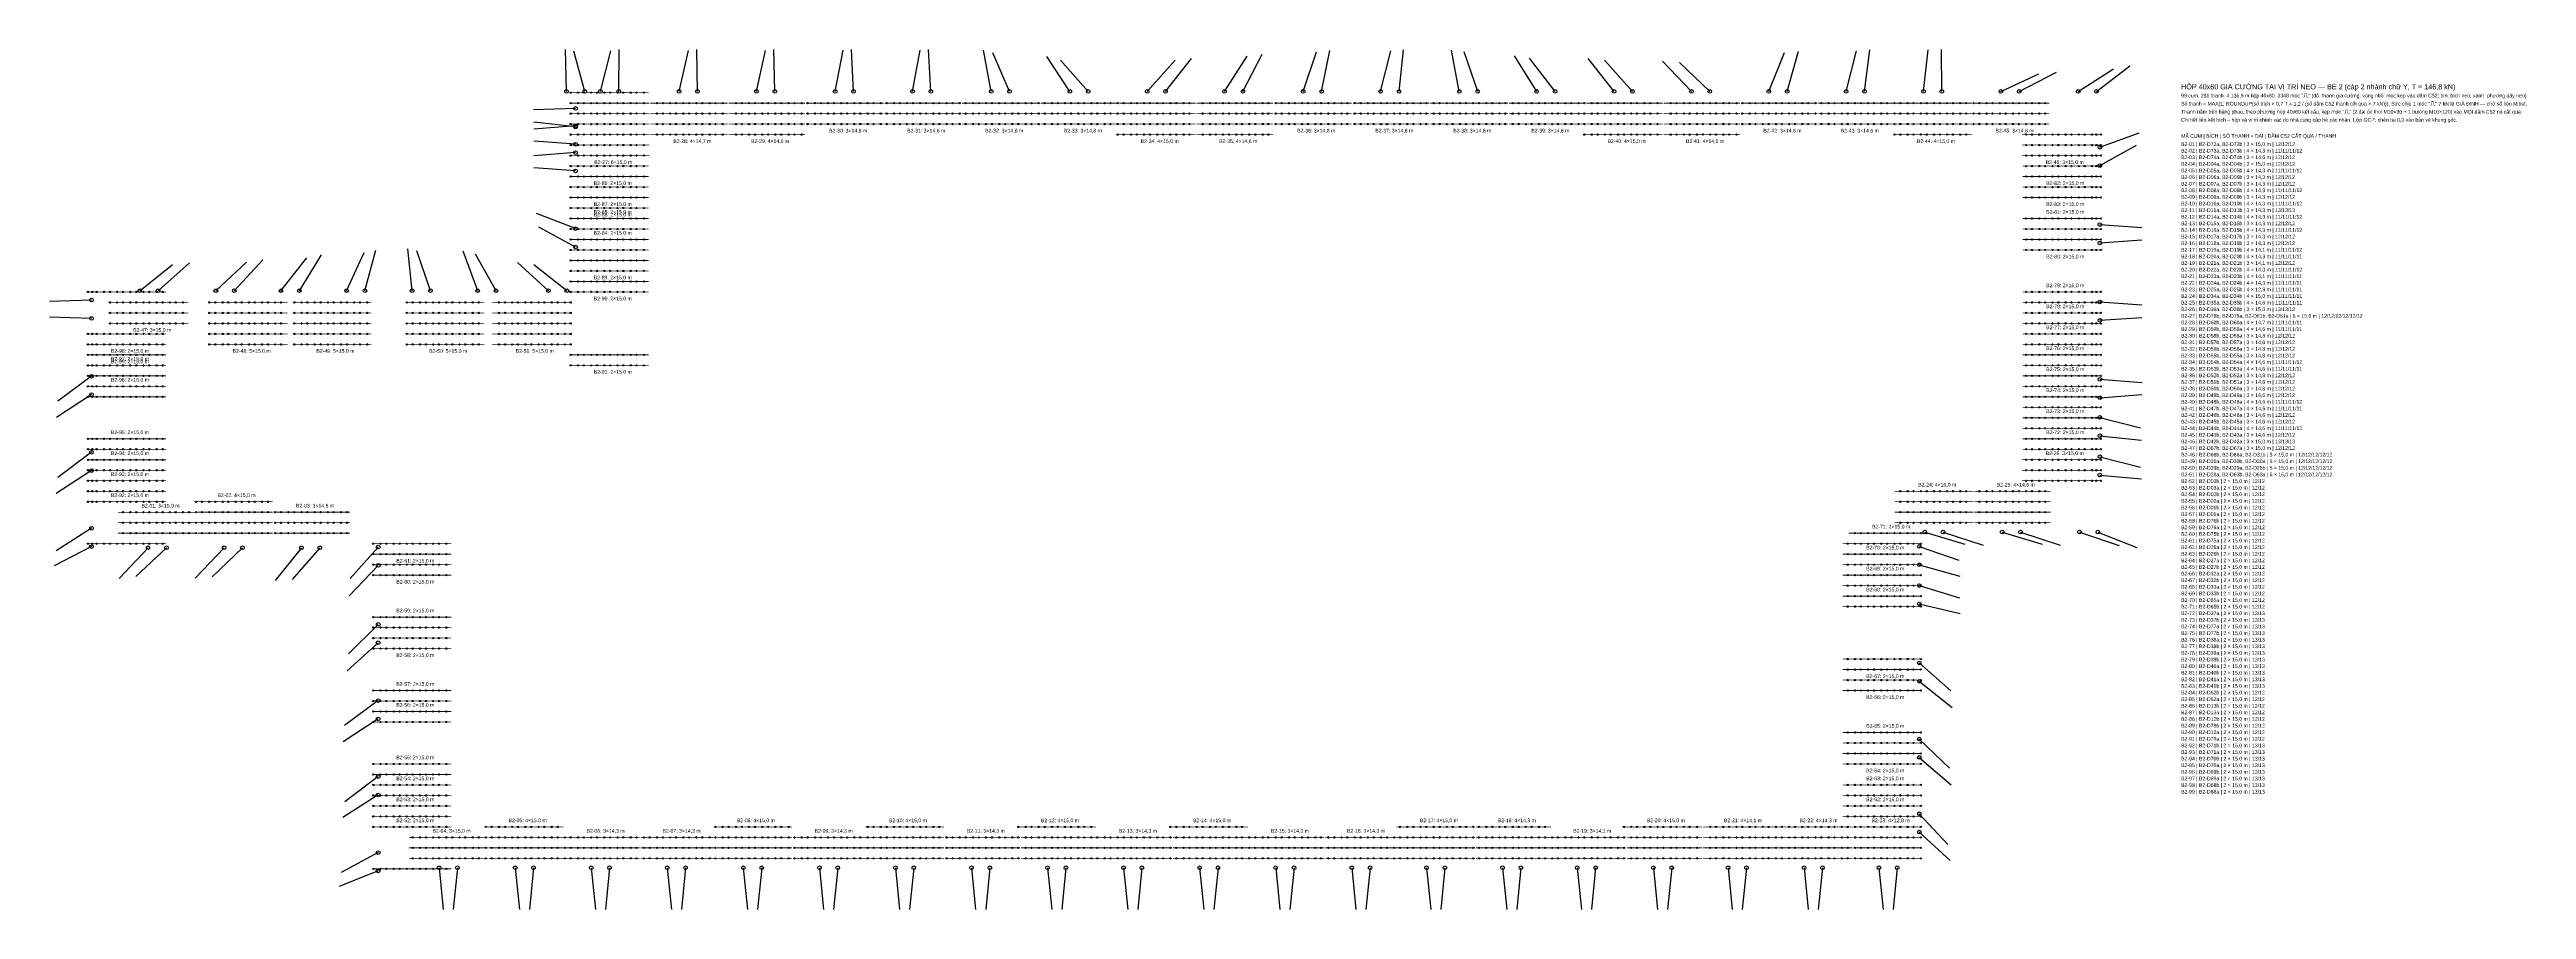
# Model space of a CAD drawing. Header units: millimetres. Extents: x 4893 to 477136, y -248774 to -84814.
import ezdxf

# ---------------------------------------------------------------- set-up
doc = ezdxf.new("R2010")
doc.units = ezdxf.units.MM
for name, color, linetype in [('GC-BICH NEO', 6, 'Continuous'), ('GC-DAY NEO', 5, 'Continuous'), ('GC-GHI CHU', 2, 'Continuous'), ('GC-HOP 40x60 GIA CUONG', 1, 'Continuous')]:
    doc.layers.add(name, color=color, linetype=linetype)
doc.styles.add('GC_VN', font='arial.ttf')

msp = doc.modelspace()

# ---------------------------------------------------------------- linework, layer by layer
at = {"layer": 'GC-BICH NEO'}
for centre in [(103449, -92814), (106949, -92814), (109929, -92814), (113429, -92814), (124929, -92814), (128429, -92814), (139679, -92814), (143179, -92814), (154679, -92814), (158179, -92814), (169429, -92814), (172929, -92814), (184429, -92814), (187929, -92814), (199429, -92814), (202929, -92814), (214179, -92814), (217679, -92814), (228929, -92814), (232429, -92814), (243929, -92814), (247429, -92814), (258679, -92814), (262179, -92814), (273679, -92814), (277179, -92814), (288429, -92814), (291929, -92814), (303179, -92814), (306679, -92814), (317929, -92814), (321429, -92814), (332679, -92814), (336179, -92814), (347429, -92814), (350929, -92814), (362179, -92814), (365679, -92814), (376929, -92814), (380429, -92814), (391679, -92814), (395179, -92814), (105189, -96054), (105189, -99374), (105189, -99554), (105189, -102874), (395799, -103444), (105189, -104464), (105189, -107964), (395799, -106944), (395799, -118194), (105189, -118964), (105189, -122464), (395799, -121694), (22099, -130794), (25599, -130794), (36599, -130794), (40099, -130794), (49019, -130794), (52519, -130794), (61519, -130794), (65019, -130794), (74019, -130794), (77519, -130794), (86519, -130794), (90019, -130794), (100019, -130794), (103519, -130794), (12889, -132594), (12889, -136094), (395799, -132944), (395799, -136444), (12889, -147094), (12889, -150594), (395799, -147694), (395799, -151194), (395799, -154964), (395799, -158464), (12889, -161594), (12889, -165094), (395799, -162444), (395799, -165944), (12889, -176094), (12889, -179594), (67549, -179684), (361379, -179544), (362419, -176814), (365919, -176814), (377169, -176814), (380669, -176814), (391919, -176814), (395419, -176814), (23669, -179814), (27169, -179814), (38169, -179814), (41669, -179814), (52919, -179814), (56419, -179814), (67549, -183184), (361379, -183044), (361379, -187024), (361379, -190524), (67549, -194434), (67549, -197934), (361379, -201774), (361379, -205274), (67549, -208934), (67549, -212434), (361379, -216274), (361379, -219774), (67549, -223434), (67549, -226934), (361379, -230524), (361379, -234024), (67549, -237934), (79169, -240814), (82669, -240814), (93669, -240814), (97169, -240814), (108169, -240814), (111669, -240814), (122669, -240814), (126169, -240814), (137169, -240814), (140669, -240814), (151669, -240814), (155169, -240814), (166169, -240814), (169669, -240814), (180669, -240814), (184169, -240814), (195169, -240814), (198669, -240814), (209669, -240814), (213169, -240814), (224169, -240814), (227669, -240814), (238669, -240814), (242169, -240814), (253169, -240814), (256669, -240814), (267419, -240814), (270919, -240814), (281919, -240814), (285419, -240814), (296169, -240814), (299669, -240814), (310669, -240814), (314169, -240814), (324919, -240814), (328419, -240814), (339419, -240814), (342919, -240814), (353669, -240814), (357169, -240814), (67549, -241434)]:
    msp.add_circle(centre, 350, dxfattribs=at)
at = {"layer": 'GC-DAY NEO'}
for p, q in [((103449, -92814), (103245, -84816)), ((113429, -92814), (113514, -84814)), ((128429, -92814), (128305, -84815)), ((143179, -92814), (142981, -84816)), ((154679, -92814), (156220, -84964)), ((158179, -92814), (157766, -84824)), ((169429, -92814), (170906, -84951)), ((172929, -92814), (172448, -84828)), ((184429, -92814), (182985, -84945)), ((247429, -92814), (249005, -84970)), ((262179, -92814), (263004, -84856)), ((273679, -92814), (272156, -84960)), ((350929, -92814), (351969, -84881)), ((362179, -92814), (363051, -84861)), ((365679, -92814), (365615, -84814)), ((106949, -92814), (104838, -85097)), ((109929, -92814), (111933, -85069)), ((124929, -92814), (126741, -85021)), ((139679, -92814), (141422, -85006)), ((187929, -92814), (184759, -85469)), ((199429, -92814), (195049, -86120)), ((202929, -92814), (197633, -86818)), ((214179, -92814), (219504, -86843)), ((217679, -92814), (222625, -86526)), ((228929, -92814), (233227, -86066)), ((232429, -92814), (236109, -85710)), ((243929, -92814), (246471, -85228)), ((258679, -92814), (260610, -85050)), ((277179, -92814), (274592, -85244)), ((288429, -92814), (284188, -86031)), ((291929, -92814), (287028, -86491)), ((303179, -92814), (298251, -86512)), ((306679, -92814), (301340, -86856)), ((317929, -92814), (312412, -87021)), ((321429, -92814), (315643, -87290)), ((332679, -92814), (335686, -85400)), ((336179, -92814), (338335, -85109)), ((347429, -92814), (349389, -85057)), ((376929, -92814), (384177, -89426)), ((380429, -92814), (387533, -89134)), ((391679, -92814), (398416, -88498)), ((395179, -92814), (401513, -87926)), ((105189, -96054), (97194, -96326)), ((105189, -99554), (97242, -98640)), ((105189, -99374), (97213, -99985)), ((105189, -102874), (97213, -102262)), ((395799, -103444), (403303, -100671)), ((395799, -106944), (402772, -103021)), ((105189, -104464), (97213, -105076)), ((105189, -107964), (97213, -107351)), ((105189, -118964), (97738, -116052)), ((105189, -122464), (98157, -118651)), ((395799, -118194), (403778, -118775)), ((395799, -121694), (403778, -121112)), ((22099, -130794), (28350, -125801)), ((25599, -130794), (31593, -125495)), ((36599, -130794), (42454, -125342)), ((40099, -130794), (45535, -124924)), ((49019, -130794), (53956, -124498)), ((52519, -130794), (56718, -123984)), ((61519, -130794), (64876, -123532)), ((65019, -130794), (67077, -123063)), ((74019, -130794), (73209, -122835)), ((77519, -130794), (74938, -123221)), ((86519, -130794), (83757, -123286)), ((90019, -130794), (86079, -123831)), ((100019, -130794), (94086, -125428)), ((103519, -130794), (97218, -125865)), ((12889, -132594), (4893, -132846)), ((12889, -136094), (4893, -135842)), ((395799, -132944), (403780, -133502)), ((395799, -136444), (403780, -135885)), ((12889, -150594), (6214, -155002)), ((12889, -147094), (6460, -151854)), ((395799, -147694), (403778, -148275)), ((395799, -151194), (403778, -150612)), ((395799, -154964), (403557, -156918)), ((395799, -158464), (403759, -159265)), ((12889, -165094), (6185, -169459)), ((12889, -161594), (6487, -166391)), ((395799, -162444), (403540, -164465)), ((395799, -165944), (403766, -166676)), ((12889, -176094), (6149, -180403)), ((362419, -176814), (370071, -179148)), ((365919, -176814), (373523, -179300)), ((377169, -176814), (384830, -179118)), ((380669, -176814), (388263, -179332)), ((391919, -176814), (399502, -179364)), ((395419, -176814), (402855, -179766)), ((12889, -179594), (5777, -183257)), ((23669, -179814), (18187, -185640)), ((27169, -179814), (21353, -185306)), ((38169, -179814), (32653, -185608)), ((41669, -179814), (35881, -185336)), ((52919, -179814), (47914, -186055)), ((56419, -179814), (51147, -185831)), ((67549, -183184), (62012, -188958)), ((67549, -179684), (62213, -185644)), ((361379, -179544), (368934, -182176)), ((361379, -183044), (369077, -185222)), ((361379, -187024), (369039, -189334)), ((361379, -190524), (369168, -192350)), ((67549, -197934), (61619, -203303)), ((67549, -194434), (61864, -200062)), ((361379, -201774), (367373, -207073)), ((361379, -205274), (367645, -210247)), ((67549, -212434), (60853, -216811)), ((67549, -208934), (61139, -213720)), ((361379, -216274), (367108, -221858)), ((361379, -219774), (367452, -224982)), ((67549, -223434), (61177, -228270)), ((67549, -226934), (60817, -231255)), ((361379, -230524), (366812, -236397)), ((361379, -234024), (367270, -239437)), ((67549, -237934), (60492, -241701)), ((79169, -240814), (79965, -248774)), ((82669, -240814), (81873, -248774)), ((93669, -240814), (94465, -248774)), ((97169, -240814), (96373, -248774)), ((108169, -240814), (108965, -248774)), ((111669, -240814), (110873, -248774)), ((122669, -240814), (123465, -248774)), ((126169, -240814), (125373, -248774)), ((137169, -240814), (137965, -248774)), ((140669, -240814), (139873, -248774)), ((151669, -240814), (152465, -248774)), ((155169, -240814), (154373, -248774)), ((166169, -240814), (166965, -248774)), ((169669, -240814), (168873, -248774)), ((180669, -240814), (181465, -248774)), ((184169, -240814), (183373, -248774)), ((195169, -240814), (195965, -248774)), ((198669, -240814), (197873, -248774)), ((209669, -240814), (210465, -248774)), ((213169, -240814), (212373, -248774)), ((224169, -240814), (224965, -248774)), ((227669, -240814), (226873, -248774)), ((238669, -240814), (239465, -248774)), ((242169, -240814), (241373, -248774)), ((253169, -240814), (253965, -248774)), ((256669, -240814), (255873, -248774)), ((267419, -240814), (268215, -248774)), ((270919, -240814), (270123, -248774)), ((281919, -240814), (282715, -248774)), ((285419, -240814), (284623, -248774)), ((296169, -240814), (296965, -248774)), ((299669, -240814), (298873, -248774)), ((310669, -240814), (311465, -248774)), ((314169, -240814), (313373, -248774)), ((324919, -240814), (325715, -248774)), ((328419, -240814), (327623, -248774)), ((339419, -240814), (340215, -248774)), ((342919, -240814), (342123, -248774)), ((353669, -240814), (354465, -248774)), ((357169, -240814), (356373, -248774)), ((67549, -241434), (60117, -244394))]:
    msp.add_line(p, q, dxfattribs=at)
at = {"layer": 'GC-HOP 40x60 GIA CUONG', "const_width": 150}
for points in [[(104150, -93032), (119150, -93032)], [(104250, -95032), (119250, -95032)], [(104250, -97032), (119250, -97032)], [(104250, -99032), (119250, -99032)], [(119450, -95032), (134179, -95032)], [(119450, -97032), (134179, -97032)], [(119450, -99032), (134179, -99032)], [(134379, -95032), (148929, -95032)], [(134379, -97032), (148929, -97032)], [(134379, -99032), (148929, -99032)], [(149129, -95032), (163929, -95032)], [(149129, -97032), (163929, -97032)], [(149129, -99032), (163929, -99032)], [(164129, -95032), (178679, -95032)], [(164129, -97032), (178679, -97032)], [(164129, -99032), (178679, -99032)], [(178879, -95032), (193679, -95032)], [(178879, -97032), (193679, -97032)], [(178879, -99032), (193679, -99032)], [(193879, -95032), (208679, -95032)], [(193879, -97032), (208679, -97032)], [(193879, -99032), (208679, -99032)], [(208879, -95032), (223429, -95032)], [(208879, -97032), (223429, -97032)], [(208879, -99032), (223429, -99032)], [(223629, -95032), (238179, -95032)], [(223629, -97032), (238179, -97032)], [(223629, -99032), (238179, -99032)], [(238379, -95032), (253179, -95032)], [(238379, -97032), (253179, -97032)], [(238379, -99032), (253179, -99032)], [(253379, -95032), (267929, -95032)], [(253379, -97032), (267929, -97032)], [(253379, -99032), (267929, -99032)], [(268129, -95032), (282929, -95032)], [(268129, -97032), (282929, -97032)], [(268129, -99032), (282929, -99032)], [(283129, -95032), (297679, -95032)], [(283129, -97032), (297679, -97032)], [(283129, -99032), (297679, -99032)], [(297879, -95032), (312429, -95032)], [(297879, -97032), (312429, -97032)], [(297879, -99032), (312429, -99032)], [(312629, -95032), (327179, -95032)], [(312629, -97032), (327179, -97032)], [(312629, -99032), (327179, -99032)], [(327379, -95032), (341929, -95032)], [(327379, -97032), (341929, -97032)], [(327379, -99032), (341929, -99032)], [(342129, -95032), (356679, -95032)], [(342129, -97032), (356679, -97032)], [(342129, -99032), (356679, -99032)], [(356879, -95032), (371429, -95032)], [(356879, -97032), (371429, -97032)], [(356879, -99032), (371429, -99032)], [(371629, -95032), (386179, -95032)], [(371629, -97032), (386179, -97032)], [(371629, -99032), (386179, -99032)], [(104250, -101032), (119250, -101032)], [(104250, -103032), (119250, -103032)], [(119450, -101032), (134179, -101032)], [(134379, -101032), (148929, -101032)], [(208429, -101032), (223429, -101032)], [(223629, -101032), (238179, -101032)], [(297429, -101032), (312429, -101032)], [(312629, -101032), (327179, -101032)], [(356429, -101032), (371429, -101032)], [(380978, -101032), (395978, -101032)], [(380978, -103032), (395978, -103032)], [(104150, -107032), (119150, -107032)], [(104250, -105032), (119250, -105032)], [(380978, -105032), (395978, -105032)], [(381078, -107032), (396078, -107032)], [(104150, -109032), (119150, -109032)], [(104150, -111032), (119150, -111032)], [(104150, -113032), (119150, -113032)], [(381078, -109032), (396078, -109032)], [(381078, -111032), (396078, -111032)], [(381078, -113032), (396078, -113032)], [(104150, -115032), (119150, -115032)], [(104150, -117032), (119150, -117032)], [(381078, -117032), (396078, -117032)], [(104150, -119032), (119150, -119032)], [(104150, -121032), (119150, -121032)], [(381078, -119032), (396078, -119032)], [(381078, -121032), (396078, -121032)], [(104150, -123032), (119150, -123032)], [(104150, -125032), (119150, -125032)], [(104150, -127032), (119150, -127032)], [(381078, -123032), (396078, -123032)], [(12108, -131034), (27108, -131034)], [(104150, -129032), (119150, -129032)], [(104150, -131032), (119150, -131032)], [(381078, -131032), (396078, -131032)], [(16349, -133034), (31349, -133034)], [(16349, -135034), (31349, -135034)], [(35309, -133032), (50309, -133032)], [(35309, -135032), (50309, -135032)], [(51269, -133032), (66269, -133032)], [(51269, -135032), (66269, -135032)], [(72769, -133032), (87769, -133032)], [(72769, -135032), (87769, -135032)], [(89269, -133032), (104269, -133032)], [(89269, -135032), (104269, -135032)], [(381078, -133032), (396078, -133032)], [(381078, -135032), (396078, -135032)], [(12108, -139034), (27108, -139034)], [(12108, -141034), (27108, -141034)], [(16349, -137034), (31349, -137034)], [(35309, -137032), (50309, -137032)], [(35309, -139032), (50309, -139032)], [(35309, -141032), (50309, -141032)], [(51269, -137032), (66269, -137032)], [(51269, -139032), (66269, -139032)], [(51269, -141032), (66269, -141032)], [(72769, -137032), (87769, -137032)], [(72769, -139032), (87769, -139032)], [(72769, -141032), (87769, -141032)], [(89269, -137032), (104269, -137032)], [(89269, -139032), (104269, -139032)], [(89269, -141032), (104269, -141032)], [(381078, -137032), (396078, -137032)], [(381078, -139032), (396078, -139032)], [(381078, -141032), (396078, -141032)], [(12108, -143034), (27108, -143034)], [(12108, -145034), (27108, -145034)], [(104150, -143032), (119150, -143032)], [(104150, -145032), (119150, -145032)], [(381078, -143032), (396078, -143032)], [(381078, -145032), (396078, -145032)], [(12108, -147034), (27108, -147034)], [(12108, -149034), (27108, -149034)], [(12108, -151034), (27108, -151034)], [(381078, -147032), (396078, -147032)], [(381078, -149032), (396078, -149032)], [(381078, -151032), (396078, -151032)], [(381078, -153032), (396078, -153032)], [(381078, -155032), (396078, -155032)], [(12108, -159034), (27108, -159034)], [(381078, -157032), (396078, -157032)], [(381078, -159032), (396078, -159032)], [(12108, -161034), (27108, -161034)], [(12108, -163034), (27108, -163034)], [(12108, -165034), (27108, -165034)], [(380978, -163032), (395978, -163032)], [(380978, -165032), (395978, -165032)], [(381078, -161032), (396078, -161032)], [(12108, -167034), (27108, -167034)], [(12108, -169034), (27108, -169034)], [(356669, -169032), (371669, -169032)], [(371869, -169032), (386419, -169032)], [(380978, -167032), (395978, -167032)], [(12108, -171034), (27108, -171034)], [(17919, -173034), (32919, -173034)], [(32419, -171032), (47419, -171032)], [(33119, -173032), (47419, -173032)], [(47619, -173032), (62169, -173032)], [(356669, -171032), (371669, -171032)], [(356669, -173032), (371669, -173032)], [(371869, -171032), (386419, -171032)], [(371869, -173032), (386419, -173032)], [(12108, -179034), (27108, -179034)], [(17919, -175034), (32919, -175034)], [(17919, -177034), (32919, -177034)], [(33119, -175032), (47419, -175032)], [(33119, -177032), (47419, -177032)], [(47619, -175032), (62169, -175032)], [(47619, -177032), (62169, -177032)], [(66511, -179032), (81511, -179032)], [(346765, -179032), (361765, -179032)], [(347885, -177032), (362885, -177032)], [(356669, -175032), (371669, -175032)], [(371869, -175032), (386419, -175032)], [(66511, -181032), (81511, -181032)], [(66511, -183032), (81511, -183032)], [(346765, -181032), (361765, -181032)], [(346765, -183032), (361765, -183032)], [(66511, -185032), (81511, -185032)], [(346765, -185032), (361765, -185032)], [(346765, -187032), (361765, -187032)], [(66511, -193032), (81511, -193032)], [(346765, -189032), (361765, -189032)], [(346765, -191032), (361765, -191032)], [(66511, -195032), (81511, -195032)], [(66511, -197032), (81511, -197032)], [(66511, -199032), (81511, -199032)], [(346765, -201032), (361765, -201032)], [(346765, -203032), (361765, -203032)], [(66511, -207032), (81511, -207032)], [(346765, -205032), (361765, -205032)], [(346765, -207032), (361765, -207032)], [(66511, -209032), (81511, -209032)], [(66511, -211032), (81511, -211032)], [(66511, -213032), (81511, -213032)], [(346765, -215032), (361765, -215032)], [(346765, -217032), (361765, -217032)], [(66511, -221032), (81511, -221032)], [(346765, -219032), (361765, -219032)], [(346765, -221032), (361765, -221032)], [(66511, -223032), (81511, -223032)], [(66511, -225032), (81511, -225032)], [(346765, -225032), (361765, -225032)], [(66511, -227032), (81511, -227032)], [(66511, -229032), (81511, -229032)], [(66511, -231032), (81511, -231032)], [(346765, -227032), (361765, -227032)], [(346765, -229032), (361765, -229032)], [(346765, -231032), (361765, -231032)], [(66511, -233032), (81511, -233032)], [(73419, -235032), (88419, -235032)], [(87919, -233032), (102919, -233032)], [(88619, -235032), (102919, -235032)], [(103119, -235032), (117419, -235032)], [(117619, -235032), (131919, -235032)], [(131419, -233032), (146419, -233032)], [(132119, -235032), (146419, -235032)], [(146619, -235032), (160919, -235032)], [(160419, -233032), (175419, -233032)], [(161119, -235032), (175419, -235032)], [(175619, -235032), (189919, -235032)], [(189419, -233032), (204419, -233032)], [(190119, -235032), (204419, -235032)], [(204619, -235032), (218919, -235032)], [(218419, -233032), (233419, -233032)], [(219119, -235032), (233419, -235032)], [(233619, -235032), (247919, -235032)], [(248119, -235032), (262419, -235032)], [(261669, -233032), (276669, -233032)], [(262619, -235032), (276669, -235032)], [(276869, -233032), (291169, -233032)], [(276869, -235032), (291169, -235032)], [(291369, -235032), (305419, -235032)], [(304919, -233032), (319919, -233032)], [(305619, -235032), (319919, -235032)], [(320119, -233032), (334169, -233032)], [(320119, -235032), (334169, -235032)], [(334369, -233032), (348669, -233032)], [(334369, -235032), (348669, -235032)], [(348869, -233032), (361665, -233032)], [(348869, -235032), (361665, -235032)], [(73419, -237032), (88419, -237032)], [(73419, -239032), (88419, -239032)], [(88619, -237032), (102919, -237032)], [(88619, -239032), (102919, -239032)], [(103119, -237032), (117419, -237032)], [(103119, -239032), (117419, -239032)], [(117619, -237032), (131919, -237032)], [(117619, -239032), (131919, -239032)], [(132119, -237032), (146419, -237032)], [(132119, -239032), (146419, -239032)], [(146619, -237032), (160919, -237032)], [(146619, -239032), (160919, -239032)], [(161119, -237032), (175419, -237032)], [(161119, -239032), (175419, -239032)], [(175619, -237032), (189919, -237032)], [(175619, -239032), (189919, -239032)], [(190119, -237032), (204419, -237032)], [(190119, -239032), (204419, -239032)], [(204619, -237032), (218919, -237032)], [(204619, -239032), (218919, -239032)], [(219119, -237032), (233419, -237032)], [(219119, -239032), (233419, -239032)], [(233619, -237032), (247919, -237032)], [(233619, -239032), (247919, -239032)], [(248119, -237032), (262419, -237032)], [(248119, -239032), (262419, -239032)], [(262619, -237032), (276669, -237032)], [(262619, -239032), (276669, -239032)], [(276869, -237032), (291169, -237032)], [(276869, -239032), (291169, -239032)], [(291369, -237032), (305419, -237032)], [(291369, -239032), (305419, -239032)], [(305619, -237032), (319919, -237032)], [(305619, -239032), (319919, -239032)], [(320119, -237032), (334169, -237032)], [(320119, -239032), (334169, -239032)], [(334369, -237032), (348669, -237032)], [(334369, -239032), (348669, -239032)], [(348869, -237032), (361665, -237032)], [(348869, -239032), (361665, -239032)], [(66511, -241032), (81511, -241032)]]:
    msp.add_lwpolyline(points, dxfattribs=at)
at = {"layer": 'GC-HOP 40x60 GIA CUONG'}
for centre in [(104250, -93032), (105640, -93032), (106760, -93032), (108150, -93032), (109270, -93032), (110660, -93032), (111780, -93032), (113170, -93032), (114290, -93032), (115680, -93032), (116800, -93032), (118190, -93032), (104250, -95032), (104250, -97032), (104250, -99032), (105640, -95032), (105640, -97032), (105640, -99032), (106760, -95032), (106760, -97032), (106760, -99032), (108150, -95032), (108150, -97032), (108150, -99032), (109270, -95032), (109270, -97032), (109270, -99032), (110660, -95032), (110660, -97032), (110660, -99032), (111780, -95032), (111780, -97032), (111780, -99032), (113170, -95032), (113170, -97032), (113170, -99032), (114290, -95032), (114290, -97032), (114290, -99032), (115680, -95032), (115680, -97032), (115680, -99032), (116800, -95032), (116800, -97032), (116800, -99032), (118190, -95032), (118190, -97032), (118190, -99032), (120700, -95032), (120700, -97032), (120700, -99032), (121820, -95032), (121820, -97032), (121820, -99032), (123210, -95032), (123210, -97032), (123210, -99032), (124330, -95032), (124330, -97032), (124330, -99032), (125720, -95032), (125720, -97032), (125720, -99032), (126840, -95032), (126840, -97032), (126840, -99032), (128230, -95032), (128230, -97032), (128230, -99032), (129350, -95032), (129350, -97032), (129350, -99032), (130740, -95032), (130740, -97032), (130740, -99032), (131860, -95032), (131860, -97032), (131860, -99032), (133250, -95032), (133250, -97032), (133250, -99032), (135760, -95032), (135760, -97032), (135760, -99032), (136880, -95032), (136880, -97032), (136880, -99032), (138270, -95032), (138270, -97032), (138270, -99032), (139390, -95032), (139390, -97032), (139390, -99032), (140780, -95032), (140780, -97032), (140780, -99032), (141900, -95032), (141900, -97032), (141900, -99032), (143290, -95032), (143290, -97032), (143290, -99032), (144410, -95032), (144410, -97032), (144410, -99032), (145800, -95032), (145800, -97032), (145800, -99032), (146920, -95032), (146920, -97032), (146920, -99032), (148310, -95032), (148310, -97032), (148310, -99032), (149430, -95032), (149430, -97032), (149430, -99032), (150820, -95032), (150820, -97032), (150820, -99032), (151940, -95032), (151940, -97032), (151940, -99032), (153330, -95032), (153330, -97032), (153330, -99032), (154450, -95032), (154450, -97032), (154450, -99032), (155840, -95032), (155840, -97032), (155840, -99032), (156960, -95032), (156960, -97032), (156960, -99032), (158350, -95032), (158350, -97032), (158350, -99032), (159470, -95032), (159470, -97032), (159470, -99032), (160860, -95032), (160860, -97032), (160860, -99032), (161980, -95032), (161980, -97032), (161980, -99032), (163370, -95032), (163370, -97032), (163370, -99032), (164490, -95032), (164490, -97032), (164490, -99032), (165880, -95032), (165880, -97032), (165880, -99032), (167000, -95032), (167000, -97032), (167000, -99032), (168390, -95032), (168390, -97032), (168390, -99032), (169510, -95032), (169510, -97032), (169510, -99032), (170900, -95032), (170900, -97032), (170900, -99032), (172020, -95032), (172020, -97032), (172020, -99032), (173410, -95032), (173410, -97032), (173410, -99032), (174530, -95032), (174530, -97032), (174530, -99032), (175920, -95032), (175920, -97032), (175920, -99032), (177045, -95032), (177045, -97032), (177045, -99032), (178435, -95032), (178435, -97032), (178435, -99032), (179555, -95032), (179555, -97032), (179555, -99032), (180945, -95032), (180945, -97032), (180945, -99032), (182065, -95032), (182065, -97032), (182065, -99032), (183455, -95032), (183455, -97032), (183455, -99032), (184575, -95032), (184575, -97032), (184575, -99032), (185965, -95032), (185965, -97032), (185965, -99032), (187085, -95032), (187085, -97032), (187085, -99032), (188475, -95032), (188475, -97032), (188475, -99032), (189595, -95032), (189595, -97032), (189595, -99032), (190985, -95032), (190985, -97032), (190985, -99032), (192105, -95032), (192105, -97032), (192105, -99032), (193495, -95032), (193495, -97032), (193495, -99032), (194615, -95032), (194615, -97032), (194615, -99032), (196005, -95032), (196005, -97032), (196005, -99032), (197125, -95032), (197125, -97032), (197125, -99032), (198515, -95032), (198515, -97032), (198515, -99032), (199635, -95032), (199635, -97032), (199635, -99032), (201025, -95032), (201025, -97032), (201025, -99032), (202145, -95032), (202145, -97032), (202145, -99032), (203535, -95032), (203535, -97032), (203535, -99032), (204655, -95032), (204655, -97032), (204655, -99032), (206045, -95032), (206045, -97032), (206045, -99032), (207165, -95032), (207165, -97032), (207165, -99032), (208555, -95032), (208555, -97032), (208555, -99032), (209675, -95032), (209675, -97032), (209675, -99032), (211065, -95032), (211065, -97032), (211065, -99032), (212185, -95032), (212185, -97032), (212185, -99032), (213575, -95032), (213575, -97032), (213575, -99032), (214695, -95032), (214695, -97032), (214695, -99032), (216085, -95032), (216085, -97032), (216085, -99032), (217205, -95032), (217205, -97032), (217205, -99032), (218595, -95032), (218595, -97032), (218595, -99032), (219715, -95032), (219715, -97032), (219715, -99032), (221105, -95032), (221105, -97032), (221105, -99032), (222225, -95032), (222225, -97032), (222225, -99032), (224735, -95032), (224735, -97032), (224735, -99032), (226125, -95032), (226125, -97032), (226125, -99032), (227245, -95032), (227245, -97032), (227245, -99032), (228635, -95032), (228635, -97032), (228635, -99032), (229755, -95032), (229755, -97032), (229755, -99032), (231145, -95032), (231145, -97032), (231145, -99032), (232265, -95032), (232265, -97032), (232265, -99032), (233655, -95032), (233655, -97032), (233655, -99032), (234775, -95032), (234775, -97032), (234775, -99032), (236165, -95032), (236165, -97032), (236165, -99032), (237285, -95032), (237285, -97032), (237285, -99032), (238675, -95032), (238675, -97032), (238675, -99032), (239795, -95032), (239795, -97032), (239795, -99032), (241185, -95032), (241185, -97032), (241185, -99032), (242305, -95032), (242305, -97032), (242305, -99032), (243695, -95032), (243695, -97032), (243695, -99032), (244815, -95032), (244815, -97032), (244815, -99032), (246205, -95032), (246205, -97032), (246205, -99032), (247325, -95032), (247325, -97032), (247325, -99032), (248715, -95032), (248715, -97032), (248715, -99032), (249835, -95032), (249835, -97032), (249835, -99032), (251225, -95032), (251225, -97032), (251225, -99032), (252345, -95032), (252345, -97032), (252345, -99032), (253735, -95032), (253735, -97032), (253735, -99032), (254855, -95032), (254855, -97032), (254855, -99032), (256245, -95032), (256245, -97032), (256245, -99032), (257365, -95032), (257365, -97032), (257365, -99032), (258755, -95032), (258755, -97032), (258755, -99032), (259875, -95032), (259875, -97032), (259875, -99032), (261265, -95032), (261265, -97032), (261265, -99032), (262385, -95032), (262385, -97032), (262385, -99032), (263775, -95032), (263775, -97032), (263775, -99032), (264895, -95032), (264895, -97032), (264895, -99032), (266285, -95032), (266285, -97032), (266285, -99032), (267405, -95032), (267405, -97032), (267405, -99032), (268795, -95032), (268795, -97032), (268795, -99032), (269915, -95032), (269915, -97032), (269915, -99032), (271305, -95032), (271305, -97032), (271305, -99032), (272425, -95032), (272425, -97032), (272425, -99032), (273815, -95032), (273815, -97032), (273815, -99032), (274935, -95032), (274935, -97032), (274935, -99032), (276325, -95032), (276325, -97032), (276325, -99032), (277445, -95032), (277445, -97032), (277445, -99032), (278835, -95032), (278835, -97032), (278835, -99032), (279955, -95032), (279955, -97032), (279955, -99032), (281345, -95032), (281345, -97032), (281345, -99032), (282465, -95032), (282465, -97032), (282465, -99032), (283855, -95032), (283855, -97032), (283855, -99032), (284975, -95032), (284975, -97032), (284975, -99032), (286365, -95032), (286365, -97032), (286365, -99032), (287485, -95032), (287485, -97032), (287485, -99032), (288875, -95032), (288875, -97032), (288875, -99032), (289995, -95032), (289995, -97032), (289995, -99032), (291385, -95032), (291385, -97032), (291385, -99032), (292505, -95032), (292505, -97032), (292505, -99032), (293895, -95032), (293895, -97032), (293895, -99032), (295015, -95032), (295015, -97032), (295015, -99032), (296405, -95032), (296405, -97032), (296405, -99032), (297525, -95032), (297525, -97032), (297525, -99032), (298915, -95032), (298915, -97032), (298915, -99032), (300035, -95032), (300035, -97032), (300035, -99032), (301425, -95032), (301425, -97032), (301425, -99032), (302545, -95032), (302545, -97032), (302545, -99032), (303935, -95032), (303935, -97032), (303935, -99032), (305055, -95032), (305055, -97032), (305055, -99032), (306445, -95032), (306445, -97032), (306445, -99032), (307565, -95032), (307565, -97032), (307565, -99032), (308955, -95032), (308955, -97032), (308955, -99032), (310075, -95032), (310075, -97032), (310075, -99032), (311465, -95032), (311465, -97032), (311465, -99032), (313975, -95032), (313975, -97032), (313975, -99032), (315095, -95032), (315095, -97032), (315095, -99032), (316485, -95032), (316485, -97032), (316485, -99032), (317605, -95032), (317605, -97032), (317605, -99032), (318995, -95032), (318995, -97032), (318995, -99032), (320115, -95032), (320115, -97032), (320115, -99032), (321505, -95032), (321505, -97032), (321505, -99032), (322625, -95032), (322625, -97032), (322625, -99032), (324015, -95032), (324015, -97032), (324015, -99032), (325135, -95032), (325135, -97032), (325135, -99032), (326525, -95032), (326525, -97032), (326525, -99032), (327645, -95032), (327645, -97032), (327645, -99032), (329035, -95032), (329035, -97032), (329035, -99032), (330155, -95032), (330155, -97032), (330155, -99032), (331545, -95032), (331545, -97032), (331545, -99032), (332665, -95032), (332665, -97032), (332665, -99032), (334055, -95032), (334055, -97032), (334055, -99032), (335175, -95032), (335175, -97032), (335175, -99032), (336565, -95032), (336565, -97032), (336565, -99032), (337685, -95032), (337685, -97032), (337685, -99032), (339075, -95032), (339075, -97032), (339075, -99032), (340195, -95032), (340195, -97032), (340195, -99032), (341585, -95032), (341585, -97032), (341585, -99032), (342705, -95032), (342705, -97032), (342705, -99032), (344095, -95032), (344095, -97032), (344095, -99032), (345215, -95032), (345215, -97032), (345215, -99032), (346605, -95032), (346605, -97032), (346605, -99032), (347725, -95032), (347725, -97032), (347725, -99032), (349115, -95032), (349115, -97032), (349115, -99032), (350235, -95032), (350235, -97032), (350235, -99032), (351625, -95032), (351625, -97032), (351625, -99032), (352745, -95032), (352745, -97032), (352745, -99032), (354135, -95032), (354135, -97032), (354135, -99032), (355255, -95032), (355255, -97032), (355255, -99032), (356645, -95032), (356645, -97032), (356645, -99032), (357765, -95032), (357765, -97032), (357765, -99032), (359155, -95032), (359155, -97032), (359155, -99032), (360275, -95032), (360275, -97032), (360275, -99032), (361665, -95032), (361665, -97032), (361665, -99032), (362785, -95032), (362785, -97032), (362785, -99032), (364175, -95032), (364175, -97032), (364175, -99032), (365295, -95032), (365295, -97032), (365295, -99032), (366685, -95032), (366685, -97032), (366685, -99032), (367805, -95032), (367805, -97032), (367805, -99032), (369195, -95032), (369195, -97032), (369195, -99032), (370315, -95032), (370315, -97032), (370315, -99032), (371705, -95032), (371705, -97032), (371705, -99032), (372825, -95032), (372825, -97032), (372825, -99032), (374215, -95032), (374215, -97032), (374215, -99032), (375335, -95032), (375335, -97032), (375335, -99032), (376725, -95032), (376725, -97032), (376725, -99032), (377845, -95032), (377845, -97032), (377845, -99032), (379235, -95032), (379235, -97032), (379235, -99032), (380355, -95032), (380355, -97032), (380355, -99032), (381745, -95032), (381745, -97032), (381745, -99032), (382865, -95032), (382865, -97032), (382865, -99032), (384255, -95032), (384255, -97032), (384255, -99032), (385375, -95032), (385375, -97032), (385375, -99032), (104250, -101032), (104250, -103032), (105640, -101032), (105640, -103032), (106760, -101032), (106760, -103032), (108150, -101032), (108150, -103032), (109270, -101032), (109270, -103032), (110660, -101032), (110660, -103032), (111780, -101032), (111780, -103032), (113170, -101032), (113170, -103032), (114290, -101032), (114290, -103032), (115680, -101032), (115680, -103032), (116800, -101032), (116800, -103032), (118190, -101032), (118190, -103032), (120700, -101032), (121820, -101032), (123210, -101032), (124330, -101032), (125720, -101032), (126840, -101032), (128230, -101032), (129350, -101032), (130740, -101032), (131860, -101032), (133250, -101032), (135760, -101032), (136880, -101032), (138270, -101032), (139390, -101032), (140780, -101032), (141900, -101032), (143290, -101032), (144410, -101032), (145800, -101032), (146920, -101032), (148310, -101032), (208555, -101032), (209675, -101032), (211065, -101032), (212185, -101032), (213575, -101032), (214695, -101032), (216085, -101032), (217205, -101032), (218595, -101032), (219715, -101032), (221105, -101032), (222225, -101032), (224735, -101032), (226125, -101032), (227245, -101032), (228635, -101032), (229755, -101032), (231145, -101032), (232265, -101032), (233655, -101032), (234775, -101032), (236165, -101032), (237285, -101032), (297525, -101032), (298915, -101032), (300035, -101032), (301425, -101032), (302545, -101032), (303935, -101032), (305055, -101032), (306445, -101032), (307565, -101032), (308955, -101032), (310075, -101032), (311465, -101032), (313975, -101032), (315095, -101032), (316485, -101032), (317605, -101032), (318995, -101032), (320115, -101032), (321505, -101032), (322625, -101032), (324015, -101032), (325135, -101032), (326525, -101032), (356645, -101032), (357765, -101032), (359155, -101032), (360275, -101032), (361665, -101032), (362785, -101032), (364175, -101032), (365295, -101032), (366685, -101032), (367805, -101032), (369195, -101032), (370315, -101032), (381745, -101032), (381745, -103032), (382865, -101032), (382865, -103032), (384255, -101032), (384255, -103032), (385375, -101032), (385375, -103032), (386765, -101032), (386765, -103032), (387885, -101032), (387885, -103032), (389275, -101032), (389275, -103032), (390395, -101032), (390395, -103032), (391785, -101032), (391785, -103032), (392905, -101032), (392905, -103032), (394295, -101032), (394295, -103032), (395113, -101032), (395113, -103032), (395978, -101032), (395978, -103032), (104250, -105032), (104250, -107032), (105640, -105032), (105640, -107032), (106760, -105032), (106760, -107032), (108150, -105032), (108150, -107032), (109270, -105032), (109270, -107032), (110660, -105032), (110660, -107032), (111780, -105032), (111780, -107032), (113170, -105032), (113170, -107032), (114290, -105032), (114290, -107032), (115680, -105032), (115680, -107032), (116800, -105032), (116800, -107032), (118190, -105032), (118190, -107032), (381745, -105032), (381745, -107032), (382865, -105032), (382865, -107032), (384255, -105032), (384255, -107032), (385375, -105032), (385375, -107032), (386765, -105032), (386765, -107032), (387885, -105032), (387885, -107032), (389275, -105032), (389275, -107032), (390395, -105032), (390395, -107032), (391785, -105032), (391785, -107032), (392905, -105032), (392905, -107032), (394295, -105032), (394295, -107032), (395113, -105032), (395113, -107032), (395978, -105032), (395978, -107032), (104250, -109032), (104250, -111032), (104250, -113032), (105640, -109032), (105640, -111032), (105640, -113032), (106760, -109032), (106760, -111032), (106760, -113032), (108150, -109032), (108150, -111032), (108150, -113032), (109270, -109032), (109270, -111032), (109270, -113032), (110660, -109032), (110660, -111032), (110660, -113032), (111780, -109032), (111780, -111032), (111780, -113032), (113170, -109032), (113170, -111032), (113170, -113032), (114290, -109032), (114290, -111032), (114290, -113032), (115680, -109032), (115680, -111032), (115680, -113032), (116800, -109032), (116800, -111032), (116800, -113032), (118190, -109032), (118190, -111032), (118190, -113032), (381745, -109032), (381745, -111032), (381745, -113032), (382865, -109032), (382865, -111032), (382865, -113032), (384255, -109032), (384255, -111032), (384255, -113032), (385375, -109032), (385375, -111032), (385375, -113032), (386765, -109032), (386765, -111032), (386765, -113032), (387885, -109032), (387885, -111032), (387885, -113032), (389275, -109032), (389275, -111032), (389275, -113032), (390395, -109032), (390395, -111032), (390395, -113032), (391785, -109032), (391785, -111032), (391785, -113032), (392905, -109032), (392905, -111032), (392905, -113032), (394295, -109032), (394295, -111032), (394295, -113032), (395113, -109032), (395113, -111032), (395113, -113032), (395978, -109032), (395978, -111032), (395978, -113032), (104250, -115032), (104250, -117032), (105640, -115032), (105640, -117032), (106760, -115032), (106760, -117032), (108150, -115032), (108150, -117032), (109270, -115032), (109270, -117032), (110660, -115032), (110660, -117032), (111780, -115032), (111780, -117032), (113170, -115032), (113170, -117032), (114290, -115032), (114290, -117032), (115680, -115032), (115680, -117032), (116800, -115032), (116800, -117032), (118190, -115032), (118190, -117032), (381745, -117032), (382865, -117032), (384255, -117032), (385375, -117032), (386765, -117032), (387885, -117032), (389275, -117032), (390395, -117032), (391785, -117032), (392905, -117032), (394295, -117032), (395113, -117032), (395978, -117032), (104250, -119032), (104250, -121032), (105640, -119032), (105640, -121032), (106760, -119032), (106760, -121032), (108150, -119032), (108150, -121032), (109270, -119032), (109270, -121032), (110660, -119032), (110660, -121032), (111780, -119032), (111780, -121032), (113170, -119032), (113170, -121032), (114290, -119032), (114290, -121032), (115680, -119032), (115680, -121032), (116800, -119032), (116800, -121032), (118190, -119032), (118190, -121032), (381745, -119032), (381745, -121032), (382865, -119032), (382865, -121032), (384255, -119032), (384255, -121032), (385375, -119032), (385375, -121032), (386765, -119032), (386765, -121032), (387885, -119032), (387885, -121032), (389275, -119032), (389275, -121032), (390395, -119032), (390395, -121032), (391785, -119032), (391785, -121032), (392905, -119032), (392905, -121032), (394295, -119032), (394295, -121032), (395113, -119032), (395113, -121032), (395978, -119032), (395978, -121032), (104250, -123032), (104250, -125032), (104250, -127032), (105640, -123032), (105640, -125032), (105640, -127032), (106760, -123032), (106760, -125032), (106760, -127032), (108150, -123032), (108150, -125032), (108150, -127032), (109270, -123032), (109270, -125032), (109270, -127032), (110660, -123032), (110660, -125032), (110660, -127032), (111780, -123032), (111780, -125032), (111780, -127032), (113170, -123032), (113170, -125032), (113170, -127032), (114290, -123032), (114290, -125032), (114290, -127032), (115680, -123032), (115680, -125032), (115680, -127032), (116800, -123032), (116800, -125032), (116800, -127032), (118190, -123032), (118190, -125032), (118190, -127032), (381745, -123032), (382865, -123032), (384255, -123032), (385375, -123032), (386765, -123032), (387885, -123032), (389275, -123032), (390395, -123032), (391785, -123032), (392905, -123032), (394295, -123032), (395113, -123032), (395978, -123032), (12208, -131034), (13073, -131034), (13897, -131034), (15287, -131034), (16407, -131034), (17797, -131034), (18917, -131034), (20307, -131034), (21427, -131034), (22817, -131034), (23937, -131034), (25327, -131034), (26447, -131034), (104250, -129032), (104250, -131032), (105640, -129032), (105640, -131032), (106760, -129032), (106760, -131032), (108150, -129032), (108150, -131032), (109270, -129032), (109270, -131032), (110660, -129032), (110660, -131032), (111780, -129032), (111780, -131032), (113170, -129032), (113170, -131032), (114290, -129032), (114290, -131032), (115680, -129032), (115680, -131032), (116800, -129032), (116800, -131032), (118190, -129032), (118190, -131032), (381745, -131032), (382865, -131032), (384255, -131032), (385375, -131032), (386765, -131032), (387885, -131032), (389275, -131032), (390395, -131032), (391785, -131032), (392905, -131032), (394295, -131032), (395113, -131032), (395978, -131032), (16407, -133034), (16407, -135034), (16407, -137034), (17797, -133034), (17797, -135034), (17797, -137034), (18917, -133034), (18917, -135034), (18917, -137034), (20307, -133034), (20307, -135034), (20307, -137034), (21427, -133034), (21427, -135034), (21427, -137034), (22817, -133034), (22817, -135034), (22817, -137034), (23937, -133034), (23937, -135034), (23937, -137034), (25327, -133034), (25327, -135034), (25327, -137034), (26447, -133034), (26447, -135034), (26447, -137034), (27837, -133034), (27837, -135034), (27837, -137034), (28957, -133034), (28957, -135034), (28957, -137034), (30347, -133034), (30347, -135034), (30347, -137034), (35371, -133032), (35371, -135032), (35371, -137032), (36491, -133032), (36491, -135032), (36491, -137032), (37881, -133032), (37881, -135032), (37881, -137032), (39001, -133032), (39001, -135032), (39001, -137032), (40391, -133032), (40391, -135032), (40391, -137032), (41511, -133032), (41511, -135032), (41511, -137032), (42901, -133032), (42901, -135032), (42901, -137032), (44021, -133032), (44021, -135032), (44021, -137032), (45411, -133032), (45411, -135032), (45411, -137032), (46531, -133032), (46531, -135032), (46531, -137032), (47921, -133032), (47921, -135032), (47921, -137032), (49041, -133032), (49041, -135032), (49041, -137032), (51551, -133032), (51551, -135032), (51551, -137032), (52941, -133032), (52941, -135032), (52941, -137032), (54061, -133032), (54061, -135032), (54061, -137032), (55451, -133032), (55451, -135032), (55451, -137032), (56571, -133032), (56571, -135032), (56571, -137032), (57961, -133032), (57961, -135032), (57961, -137032), (59081, -133032), (59081, -135032), (59081, -137032), (60471, -133032), (60471, -135032), (60471, -137032), (61591, -133032), (61591, -135032), (61591, -137032), (62981, -133032), (62981, -135032), (62981, -137032), (64101, -133032), (64101, -135032), (64101, -137032), (65491, -133032), (65491, -135032), (65491, -137032), (73021, -133032), (73021, -135032), (73021, -137032), (74141, -133032), (74141, -135032), (74141, -137032), (75531, -133032), (75531, -135032), (75531, -137032), (76651, -133032), (76651, -135032), (76651, -137032), (78041, -133032), (78041, -135032), (78041, -137032), (79161, -133032), (79161, -135032), (79161, -137032), (80551, -133032), (80551, -135032), (80551, -137032), (81671, -133032), (81671, -135032), (81671, -137032), (83061, -133032), (83061, -135032), (83061, -137032), (84181, -133032), (84181, -135032), (84181, -137032), (85571, -133032), (85571, -135032), (85571, -137032), (86691, -133032), (86691, -135032), (86691, -137032), (90591, -133032), (90591, -135032), (90591, -137032), (91711, -133032), (91711, -135032), (91711, -137032), (93101, -133032), (93101, -135032), (93101, -137032), (94221, -133032), (94221, -135032), (94221, -137032), (95611, -133032), (95611, -135032), (95611, -137032), (96731, -133032), (96731, -135032), (96731, -137032), (98121, -133032), (98121, -135032), (98121, -137032), (99241, -133032), (99241, -135032), (99241, -137032), (100631, -133032), (100631, -135032), (100631, -137032), (101751, -133032), (101751, -135032), (101751, -137032), (103141, -133032), (103141, -135032), (103141, -137032), (104250, -133032), (104250, -135032), (104250, -137032), (381745, -133032), (381745, -135032), (381745, -137032), (382865, -133032), (382865, -135032), (382865, -137032), (384255, -133032), (384255, -135032), (384255, -137032), (385375, -133032), (385375, -135032), (385375, -137032), (386765, -133032), (386765, -135032), (386765, -137032), (387885, -133032), (387885, -135032), (387885, -137032), (389275, -133032), (389275, -135032), (389275, -137032), (390395, -133032), (390395, -135032), (390395, -137032), (391785, -133032), (391785, -135032), (391785, -137032), (392905, -133032), (392905, -135032), (392905, -137032), (394295, -133032), (394295, -135032), (394295, -137032), (395113, -133032), (395113, -135032), (395113, -137032), (395978, -133032), (395978, -135032), (395978, -137032), (12208, -139034), (12208, -141034), (13073, -139034), (13073, -141034), (13897, -139034), (13897, -141034), (15287, -139034), (15287, -141034), (16407, -139034), (16407, -141034), (17797, -139034), (17797, -141034), (18917, -139034), (18917, -141034), (20307, -139034), (20307, -141034), (21427, -139034), (21427, -141034), (22817, -139034), (22817, -141034), (23937, -139034), (23937, -141034), (25327, -139034), (25327, -141034), (26447, -139034), (26447, -141034), (35371, -139032), (35371, -141032), (36491, -139032), (36491, -141032), (37881, -139032), (37881, -141032), (39001, -139032), (39001, -141032), (40391, -139032), (40391, -141032), (41511, -139032), (41511, -141032), (42901, -139032), (42901, -141032), (44021, -139032), (44021, -141032), (45411, -139032), (45411, -141032), (46531, -139032), (46531, -141032), (47921, -139032), (47921, -141032), (49041, -139032), (49041, -141032), (51551, -139032), (51551, -141032), (52941, -139032), (52941, -141032), (54061, -139032), (54061, -141032), (55451, -139032), (55451, -141032), (56571, -139032), (56571, -141032), (57961, -139032), (57961, -141032), (59081, -139032), (59081, -141032), (60471, -139032), (60471, -141032), (61591, -139032), (61591, -141032), (62981, -139032), (62981, -141032), (64101, -139032), (64101, -141032), (65491, -139032), (65491, -141032), (73021, -139032), (73021, -141032), (74141, -139032), (74141, -141032), (75531, -139032), (75531, -141032), (76651, -139032), (76651, -141032), (78041, -139032), (78041, -141032), (79161, -139032), (79161, -141032), (80551, -139032), (80551, -141032), (81671, -139032), (81671, -141032), (83061, -139032), (83061, -141032), (84181, -139032), (84181, -141032), (85571, -139032), (85571, -141032), (86691, -139032), (86691, -141032), (90591, -139032), (90591, -141032), (91711, -139032), (91711, -141032), (93101, -139032), (93101, -141032), (94221, -139032), (94221, -141032), (95611, -139032), (95611, -141032), (96731, -139032), (96731, -141032), (98121, -139032), (98121, -141032), (99241, -139032), (99241, -141032), (100631, -139032), (100631, -141032), (101751, -139032), (101751, -141032), (103141, -139032), (103141, -141032), (104250, -139032), (104250, -141032), (381745, -139032), (381745, -141032), (382865, -139032), (382865, -141032), (384255, -139032), (384255, -141032), (385375, -139032), (385375, -141032), (386765, -139032), (386765, -141032), (387885, -139032), (387885, -141032), (389275, -139032), (389275, -141032), (390395, -139032), (390395, -141032), (391785, -139032), (391785, -141032), (392905, -139032), (392905, -141032), (394295, -139032), (394295, -141032), (395113, -139032), (395113, -141032), (395978, -139032), (395978, -141032), (12208, -143034), (12208, -145034), (13073, -143034), (13073, -145034), (13897, -143034), (13897, -145034), (15287, -143034), (15287, -145034), (16407, -143034), (16407, -145034), (17797, -143034), (17797, -145034), (18917, -143034), (18917, -145034), (20307, -143034), (20307, -145034), (21427, -143034), (21427, -145034), (22817, -143034), (22817, -145034), (23937, -143034), (23937, -145034), (25327, -143034), (25327, -145034), (26447, -143034), (26447, -145034), (104250, -143032), (104250, -145032), (105640, -143032), (105640, -145032), (106760, -143032), (106760, -145032), (108150, -143032), (108150, -145032), (109270, -143032), (109270, -145032), (110660, -143032), (110660, -145032), (111780, -143032), (111780, -145032), (113170, -143032), (113170, -145032), (114290, -143032), (114290, -145032), (115680, -143032), (115680, -145032), (116800, -143032), (116800, -145032), (118190, -143032), (118190, -145032), (381745, -143032), (381745, -145032), (382865, -143032), (382865, -145032), (384255, -143032), (384255, -145032), (385375, -143032), (385375, -145032), (386765, -143032), (386765, -145032), (387885, -143032), (387885, -145032), (389275, -143032), (389275, -145032), (390395, -143032), (390395, -145032), (391785, -143032), (391785, -145032), (392905, -143032), (392905, -145032), (394295, -143032), (394295, -145032), (395113, -143032), (395113, -145032), (395978, -143032), (395978, -145032), (12208, -147034), (12208, -149034), (12208, -151034), (13073, -147034), (13073, -149034), (13073, -151034), (13897, -147034), (13897, -149034), (13897, -151034), (15287, -147034), (15287, -149034), (15287, -151034), (16407, -147034), (16407, -149034), (16407, -151034), (17797, -147034), (17797, -149034), (17797, -151034), (18917, -147034), (18917, -149034), (18917, -151034), (20307, -147034), (20307, -149034), (20307, -151034), (21427, -147034), (21427, -149034), (21427, -151034), (22817, -147034), (22817, -149034), (22817, -151034), (23937, -147034), (23937, -149034), (23937, -151034), (25327, -147034), (25327, -149034), (25327, -151034), (26447, -147034), (26447, -149034), (26447, -151034), (381745, -147032), (381745, -149032), (381745, -151032), (382865, -147032), (382865, -149032), (382865, -151032), (384255, -147032), (384255, -149032), (384255, -151032), (385375, -147032), (385375, -149032), (385375, -151032), (386765, -147032), (386765, -149032), (386765, -151032), (387885, -147032), (387885, -149032), (387885, -151032), (389275, -147032), (389275, -149032), (389275, -151032), (390395, -147032), (390395, -149032), (390395, -151032), (391785, -147032), (391785, -149032), (391785, -151032), (392905, -147032), (392905, -149032), (392905, -151032), (394295, -147032), (394295, -149032), (394295, -151032), (395113, -147032), (395113, -149032), (395113, -151032), (395978, -147032), (395978, -149032), (395978, -151032), (381745, -153032), (381745, -155032), (382865, -153032), (382865, -155032), (384255, -153032), (384255, -155032), (385375, -153032), (385375, -155032), (386765, -153032), (386765, -155032), (387885, -153032), (387885, -155032), (389275, -153032), (389275, -155032), (390395, -153032), (390395, -155032), (391785, -153032), (391785, -155032), (392905, -153032), (392905, -155032), (394295, -153032), (394295, -155032), (395113, -153032), (395113, -155032), (395978, -153032), (395978, -155032), (12208, -159034), (13073, -159034), (13897, -159034), (15287, -159034), (16407, -159034), (17797, -159034), (18917, -159034), (20307, -159034), (21427, -159034), (22817, -159034), (23937, -159034), (25327, -159034), (26447, -159034), (381745, -157032), (381745, -159032), (382865, -157032), (382865, -159032), (384255, -157032), (384255, -159032), (385375, -157032), (385375, -159032), (386765, -157032), (386765, -159032), (387885, -157032), (387885, -159032), (389275, -157032), (389275, -159032), (390395, -157032), (390395, -159032), (391785, -157032), (391785, -159032), (392905, -157032), (392905, -159032), (394295, -157032), (394295, -159032), (395113, -157032), (395113, -159032), (395978, -157032), (395978, -159032), (12208, -161034), (12208, -163034), (12208, -165034), (13073, -161034), (13073, -163034), (13073, -165034), (13897, -161034), (13897, -163034), (13897, -165034), (15287, -161034), (15287, -163034), (15287, -165034), (16407, -161034), (16407, -163034), (16407, -165034), (17797, -161034), (17797, -163034), (17797, -165034), (18917, -161034), (18917, -163034), (18917, -165034), (20307, -161034), (20307, -163034), (20307, -165034), (21427, -161034), (21427, -163034), (21427, -165034), (22817, -161034), (22817, -163034), (22817, -165034), (23937, -161034), (23937, -163034), (23937, -165034), (25327, -161034), (25327, -163034), (25327, -165034), (26447, -161034), (26447, -163034), (26447, -165034), (381745, -161032), (381745, -163032), (381745, -165032), (382865, -161032), (382865, -163032), (382865, -165032), (384255, -161032), (384255, -163032), (384255, -165032), (385375, -161032), (385375, -163032), (385375, -165032), (386765, -161032), (386765, -163032), (386765, -165032), (387885, -161032), (387885, -163032), (387885, -165032), (389275, -161032), (389275, -163032), (389275, -165032), (390395, -161032), (390395, -163032), (390395, -165032), (391785, -161032), (391785, -163032), (391785, -165032), (392905, -161032), (392905, -163032), (392905, -165032), (394295, -161032), (394295, -163032), (394295, -165032), (395113, -161032), (395113, -163032), (395113, -165032), (395978, -161032), (395978, -163032), (395978, -165032), (12208, -167034), (12208, -169034), (13073, -167034), (13073, -169034), (13897, -167034), (13897, -169034), (15287, -167034), (15287, -169034), (16407, -167034), (16407, -169034), (17797, -167034), (17797, -169034), (18917, -167034), (18917, -169034), (20307, -167034), (20307, -169034), (21427, -167034), (21427, -169034), (22817, -167034), (22817, -169034), (23937, -167034), (23937, -169034), (25327, -167034), (25327, -169034), (26447, -167034), (26447, -169034), (357765, -169032), (359155, -169032), (360275, -169032), (361665, -169032), (362785, -169032), (364175, -169032), (365295, -169032), (366685, -169032), (367805, -169032), (369195, -169032), (370315, -169032), (372825, -169032), (374215, -169032), (375335, -169032), (376725, -169032), (377845, -169032), (379235, -169032), (380355, -169032), (381745, -167032), (381745, -169032), (382865, -167032), (382865, -169032), (384255, -167032), (384255, -169032), (385375, -167032), (385375, -169032), (386765, -167032), (387885, -167032), (389275, -167032), (390395, -167032), (391785, -167032), (392905, -167032), (394295, -167032), (395113, -167032), (395978, -167032), (12208, -171034), (13073, -171034), (13897, -171034), (15287, -171034), (16407, -171034), (17797, -171034), (18917, -171034), (18917, -173034), (20307, -171034), (20307, -173034), (21427, -171034), (21427, -173034), (22817, -171034), (22817, -173034), (23937, -171034), (23937, -173034), (25327, -171034), (25327, -173034), (26447, -171034), (26447, -173034), (27837, -173034), (28957, -173034), (30347, -173034), (31466, -173034), (32856, -171032), (32856, -173034), (33981, -171032), (33981, -173032), (35371, -171032), (35371, -173032), (36491, -171032), (36491, -173032), (37881, -171032), (37881, -173032), (39001, -171032), (39001, -173032), (40391, -171032), (40391, -173032), (41511, -171032), (41511, -173032), (42901, -171032), (42901, -173032), (44021, -171032), (44021, -173032), (45411, -171032), (45411, -173032), (46531, -171032), (46531, -173032), (47921, -173032), (49041, -173032), (50431, -173032), (51551, -173032), (52941, -173032), (54061, -173032), (55451, -173032), (56571, -173032), (57961, -173032), (59081, -173032), (60471, -173032), (61591, -173032), (357765, -171032), (357765, -173032), (359155, -171032), (359155, -173032), (360275, -171032), (360275, -173032), (361665, -171032), (361665, -173032), (362785, -171032), (362785, -173032), (364175, -171032), (364175, -173032), (365295, -171032), (365295, -173032), (366685, -171032), (366685, -173032), (367805, -171032), (367805, -173032), (369195, -171032), (369195, -173032), (370315, -171032), (370315, -173032), (372825, -171032), (372825, -173032), (374215, -171032), (374215, -173032), (375335, -171032), (375335, -173032), (376725, -171032), (376725, -173032), (377845, -171032), (377845, -173032), (379235, -171032), (379235, -173032), (380355, -171032), (380355, -173032), (381745, -171032), (381745, -173032), (382865, -171032), (382865, -173032), (384255, -171032), (384255, -173032), (385375, -171032), (385375, -173032), (12208, -179034), (13073, -179034), (13897, -179034), (15287, -179034), (16407, -179034), (17797, -179034), (18917, -175034), (18917, -177034), (18917, -179034), (20307, -175034), (20307, -177034), (20307, -179034), (21427, -175034), (21427, -177034), (21427, -179034), (22817, -175034), (22817, -177034), (22817, -179034), (23937, -175034), (23937, -177034), (23937, -179034), (25327, -175034), (25327, -177034), (25327, -179034), (26447, -175034), (26447, -177034), (26447, -179034), (27837, -175034), (27837, -177034), (28957, -175034), (28957, -177034), (30347, -175034), (30347, -177034), (31466, -175034), (31466, -177034), (32856, -175034), (32856, -177034), (33981, -175032), (33981, -177032), (35371, -175032), (35371, -177032), (36491, -175032), (36491, -177032), (37881, -175032), (37881, -177032), (39001, -175032), (39001, -177032), (40391, -175032), (40391, -177032), (41511, -175032), (41511, -177032), (42901, -175032), (42901, -177032), (44021, -175032), (44021, -177032), (45411, -175032), (45411, -177032), (46531, -175032), (46531, -177032), (47921, -175032), (47921, -177032), (49041, -175032), (49041, -177032), (50431, -175032), (50431, -177032), (51551, -175032), (51551, -177032), (52941, -175032), (52941, -177032), (54061, -175032), (54061, -177032), (55451, -175032), (55451, -177032), (56571, -175032), (56571, -177032), (57961, -175032), (57961, -177032), (59081, -175032), (59081, -177032), (60471, -175032), (60471, -177032), (61591, -175032), (61591, -177032), (66611, -179032), (68001, -179032), (69121, -179032), (70511, -179032), (71631, -179032), (73021, -179032), (74141, -179032), (75531, -179032), (76651, -179032), (78041, -179032), (79161, -179032), (80551, -179032), (347725, -179032), (349115, -177032), (349115, -179032), (350235, -177032), (350235, -179032), (351625, -177032), (351625, -179032), (352745, -177032), (352745, -179032), (354135, -177032), (354135, -179032), (355255, -177032), (355255, -179032), (356645, -177032), (356645, -179032), (357765, -175032), (357765, -177032), (357765, -179032), (359155, -175032), (359155, -177032), (359155, -179032), (360275, -175032), (360275, -177032), (360275, -179032), (361665, -175032), (361665, -177032), (361665, -179032), (362785, -175032), (362785, -177032), (364175, -175032), (365295, -175032), (366685, -175032), (367805, -175032), (369195, -175032), (370315, -175032), (372825, -175032), (374215, -175032), (375335, -175032), (376725, -175032), (377845, -175032), (379235, -175032), (380355, -175032), (381745, -175032), (382865, -175032), (384255, -175032), (385375, -175032), (66611, -181032), (66611, -183032), (68001, -181032), (68001, -183032), (69121, -181032), (69121, -183032), (70511, -181032), (70511, -183032), (71631, -181032), (71631, -183032), (73021, -181032), (73021, -183032), (74141, -181032), (74141, -183032), (75531, -181032), (75531, -183032), (76651, -181032), (76651, -183032), (78041, -181032), (78041, -183032), (79161, -181032), (79161, -183032), (80551, -181032), (80551, -183032), (347725, -181032), (347725, -183032), (349115, -181032), (349115, -183032), (350235, -181032), (350235, -183032), (351625, -181032), (351625, -183032), (352745, -181032), (352745, -183032), (354135, -181032), (354135, -183032), (355255, -181032), (355255, -183032), (356645, -181032), (356645, -183032), (357765, -181032), (357765, -183032), (359155, -181032), (359155, -183032), (360275, -181032), (360275, -183032), (361665, -181032), (361665, -183032), (66611, -185032), (68001, -185032), (69121, -185032), (70511, -185032), (71631, -185032), (73021, -185032), (74141, -185032), (75531, -185032), (76651, -185032), (78041, -185032), (79161, -185032), (80551, -185032), (347725, -185032), (347725, -187032), (349115, -185032), (349115, -187032), (350235, -185032), (350235, -187032), (351625, -185032), (351625, -187032), (352745, -185032), (352745, -187032), (354135, -185032), (354135, -187032), (355255, -185032), (355255, -187032), (356645, -185032), (356645, -187032), (357765, -185032), (357765, -187032), (359155, -185032), (359155, -187032), (360275, -185032), (360275, -187032), (361665, -185032), (361665, -187032), (66611, -193032), (68001, -193032), (69121, -193032), (70511, -193032), (71631, -193032), (73021, -193032), (74141, -193032), (75531, -193032), (76651, -193032), (78041, -193032), (79161, -193032), (80551, -193032), (347725, -189032), (347725, -191032), (349115, -189032), (349115, -191032), (350235, -189032), (350235, -191032), (351625, -189032), (351625, -191032), (352745, -189032), (352745, -191032), (354135, -189032), (354135, -191032), (355255, -189032), (355255, -191032), (356645, -189032), (356645, -191032), (357765, -189032), (357765, -191032), (359155, -189032), (359155, -191032), (360275, -189032), (360275, -191032), (361665, -189032), (361665, -191032), (66611, -195032), (66611, -197032), (68001, -195032), (68001, -197032), (69121, -195032), (69121, -197032), (70511, -195032), (70511, -197032), (71631, -195032), (71631, -197032), (73021, -195032), (73021, -197032), (74141, -195032), (74141, -197032), (75531, -195032), (75531, -197032), (76651, -195032), (76651, -197032), (78041, -195032), (78041, -197032), (79161, -195032), (79161, -197032), (80551, -195032), (80551, -197032), (66611, -199032), (68001, -199032), (69121, -199032), (70511, -199032), (71631, -199032), (73021, -199032), (74141, -199032), (75531, -199032), (76651, -199032), (78041, -199032), (79161, -199032), (80551, -199032), (347725, -201032), (347725, -203032), (349115, -201032), (349115, -203032), (350235, -201032), (350235, -203032), (351625, -201032), (351625, -203032), (352745, -201032), (352745, -203032), (354135, -201032), (354135, -203032), (355255, -201032), (355255, -203032), (356645, -201032), (356645, -203032), (357765, -201032), (357765, -203032), (359155, -201032), (359155, -203032), (360275, -201032), (360275, -203032), (361665, -201032), (361665, -203032), (66611, -207032), (68001, -207032), (69121, -207032), (70511, -207032), (71631, -207032), (73021, -207032), (74141, -207032), (75531, -207032), (76651, -207032), (78041, -207032), (79161, -207032), (80551, -207032), (347725, -205032), (347725, -207032), (349115, -205032), (349115, -207032), (350235, -205032), (350235, -207032), (351625, -205032), (351625, -207032), (352745, -205032), (352745, -207032), (354135, -205032), (354135, -207032), (355255, -205032), (355255, -207032), (356645, -205032), (356645, -207032), (357765, -205032), (357765, -207032), (359155, -205032), (359155, -207032), (360275, -205032), (360275, -207032), (361665, -205032), (361665, -207032), (66611, -209032), (66611, -211032), (68001, -209032), (68001, -211032), (69121, -209032), (69121, -211032), (70511, -209032), (70511, -211032), (71631, -209032), (71631, -211032), (73021, -209032), (73021, -211032), (74141, -209032), (74141, -211032), (75531, -209032), (75531, -211032), (76651, -209032), (76651, -211032), (78041, -209032), (78041, -211032), (79161, -209032), (79161, -211032), (80551, -209032), (80551, -211032), (66611, -213032), (68001, -213032), (69121, -213032), (70511, -213032), (71631, -213032), (73021, -213032), (74141, -213032), (75531, -213032), (76651, -213032), (78041, -213032), (79161, -213032), (80551, -213032), (347725, -215032), (347725, -217032), (349115, -215032), (349115, -217032), (350235, -215032), (350235, -217032), (351625, -215032), (351625, -217032), (352745, -215032), (352745, -217032), (354135, -215032), (354135, -217032), (355255, -215032), (355255, -217032), (356645, -215032), (356645, -217032), (357765, -215032), (357765, -217032), (359155, -215032), (359155, -217032), (360275, -215032), (360275, -217032), (361665, -215032), (361665, -217032), (66611, -221032), (68001, -221032), (69121, -221032), (70511, -221032), (71631, -221032), (73021, -221032), (74141, -221032), (75531, -221032), (76651, -221032), (78041, -221032), (79161, -221032), (80551, -221032), (347725, -219032), (347725, -221032), (349115, -219032), (349115, -221032), (350235, -219032), (350235, -221032), (351625, -219032), (351625, -221032), (352745, -219032), (352745, -221032), (354135, -219032), (354135, -221032), (355255, -219032), (355255, -221032), (356645, -219032), (356645, -221032), (357765, -219032), (357765, -221032), (359155, -219032), (359155, -221032), (360275, -219032), (360275, -221032), (361665, -219032), (361665, -221032), (66611, -223032), (66611, -225032), (68001, -223032), (68001, -225032), (69121, -223032), (69121, -225032), (70511, -223032), (70511, -225032), (71631, -223032), (71631, -225032), (73021, -223032), (73021, -225032), (74141, -223032), (74141, -225032), (75531, -223032), (75531, -225032), (76651, -223032), (76651, -225032), (78041, -223032), (78041, -225032), (79161, -223032), (79161, -225032), (80551, -223032), (80551, -225032), (347725, -225032), (349115, -225032), (350235, -225032), (351625, -225032), (352745, -225032), (354135, -225032), (355255, -225032), (356645, -225032), (357765, -225032), (359155, -225032), (360275, -225032), (361665, -225032), (66611, -227032), (66611, -229032), (66611, -231032), (68001, -227032), (68001, -229032), (68001, -231032), (69121, -227032), (69121, -229032), (69121, -231032), (70511, -227032), (70511, -229032), (70511, -231032), (71631, -227032), (71631, -229032), (71631, -231032), (73021, -227032), (73021, -229032), (73021, -231032), (74141, -227032), (74141, -229032), (74141, -231032), (75531, -227032), (75531, -229032), (75531, -231032), (76651, -227032), (76651, -229032), (76651, -231032), (78041, -227032), (78041, -229032), (78041, -231032), (79161, -227032), (79161, -229032), (79161, -231032), (80551, -227032), (80551, -229032), (80551, -231032), (347725, -227032), (347725, -229032), (347725, -231032), (349115, -227032), (349115, -229032), (349115, -231032), (350235, -227032), (350235, -229032), (350235, -231032), (351625, -227032), (351625, -229032), (351625, -231032), (352745, -227032), (352745, -229032), (352745, -231032), (354135, -227032), (354135, -229032), (354135, -231032), (355255, -227032), (355255, -229032), (355255, -231032), (356645, -227032), (356645, -229032), (356645, -231032), (357765, -227032), (357765, -229032), (357765, -231032), (359155, -227032), (359155, -229032), (359155, -231032), (360275, -227032), (360275, -229032), (360275, -231032), (361665, -227032), (361665, -229032), (361665, -231032), (66611, -233032), (68001, -233032), (69121, -233032), (70511, -233032), (71631, -233032), (73021, -233032), (74141, -233032), (74141, -235032), (75531, -233032), (75531, -235032), (76651, -233032), (76651, -235032), (78041, -233032), (78041, -235032), (79161, -233032), (79161, -235032), (80551, -233032), (80551, -235032), (81671, -235032), (83061, -235032), (84181, -235032), (85571, -235032), (86691, -235032), (88081, -233032), (88081, -235032), (89201, -233032), (89201, -235032), (90591, -233032), (90591, -235032), (91711, -233032), (91711, -235032), (93101, -233032), (93101, -235032), (94221, -233032), (94221, -235032), (95611, -233032), (95611, -235032), (96731, -233032), (96731, -235032), (98121, -233032), (98121, -235032), (99241, -233032), (99241, -235032), (100631, -233032), (100631, -235032), (101751, -233032), (101751, -235032), (103141, -235032), (104250, -235032), (105640, -235032), (106760, -235032), (108150, -235032), (109270, -235032), (110660, -235032), (111780, -235032), (113170, -235032), (114290, -235032), (115680, -235032), (116800, -235032), (118190, -235032), (119310, -235032), (120700, -235032), (121820, -235032), (123210, -235032), (124330, -235032), (125720, -235032), (126840, -235032), (128230, -235032), (129350, -235032), (130740, -235032), (131860, -233032), (131860, -235032), (133250, -233032), (133250, -235032), (134370, -233032), (134370, -235032), (135760, -233032), (135760, -235032), (136880, -233032), (136880, -235032), (138270, -233032), (138270, -235032), (139390, -233032), (139390, -235032), (140780, -233032), (140780, -235032), (141900, -233032), (141900, -235032), (143290, -233032), (143290, -235032), (144410, -233032), (144410, -235032), (145800, -233032), (145800, -235032), (146920, -235032), (148310, -235032), (149430, -235032), (150820, -235032), (151940, -235032), (153330, -235032), (154450, -235032), (155840, -235032), (156960, -235032), (158350, -235032), (159470, -235032), (160860, -233032), (160860, -235032), (161980, -233032), (161980, -235032), (163370, -233032), (163370, -235032), (164490, -233032), (164490, -235032), (165880, -233032), (165880, -235032), (167000, -233032), (167000, -235032), (168390, -233032), (168390, -235032), (169510, -233032), (169510, -235032), (170900, -233032), (170900, -235032), (172020, -233032), (172020, -235032), (173410, -233032), (173410, -235032), (174530, -233032), (174530, -235032), (175920, -235032), (175936, -235032), (177045, -235032), (178435, -235032), (179555, -235032), (180945, -235032), (182065, -235032), (183455, -235032), (184575, -235032), (185965, -235032), (187085, -235032), (188475, -235032), (189595, -233032), (189595, -235032), (190985, -233032), (190985, -235032), (192105, -233032), (192105, -235032), (193495, -233032), (193495, -235032), (194615, -233032), (194615, -235032), (196005, -233032), (196005, -235032), (197125, -233032), (197125, -235032), (198515, -233032), (198515, -235032), (199635, -233032), (199635, -235032), (201025, -233032), (201025, -235032), (202145, -233032), (202145, -235032), (203535, -233032), (203535, -235032), (204655, -235032), (206045, -235032), (207165, -235032), (208555, -235032), (209675, -235032), (211065, -235032), (212185, -235032), (213575, -235032), (214695, -235032), (216085, -235032), (217205, -235032), (218595, -233032), (218595, -235032), (219715, -233032), (219715, -235032), (221105, -233032), (221105, -235032), (222225, -233032), (222225, -235032), (223615, -233032), (223615, -235032), (224735, -233032), (224735, -235032), (226125, -233032), (226125, -235032), (227245, -233032), (227245, -235032), (228635, -233032), (228635, -235032), (229755, -233032), (229755, -235032), (231145, -233032), (231145, -235032), (232265, -233032), (232265, -235032), (233655, -235032), (234775, -235032), (236165, -235032), (237285, -235032), (238675, -235032), (239795, -235032), (241185, -235032), (242305, -235032), (243695, -235032), (244815, -235032), (246205, -235032), (247325, -235032), (248715, -235032), (249835, -235032), (251225, -235032), (252345, -235032), (253735, -235032), (254855, -235032), (256245, -235032), (257365, -235032), (258755, -235032), (259875, -235032), (261265, -235032), (262385, -233032), (262385, -235032), (263775, -233032), (263775, -235032), (264895, -233032), (264895, -235032), (266285, -233032), (266285, -235032), (267405, -233032), (267405, -235032), (268795, -233032), (268795, -235032), (269915, -233032), (269915, -235032), (271305, -233032), (271305, -235032), (272425, -233032), (272425, -235032), (273815, -233032), (273815, -235032), (274935, -233032), (274935, -235032), (276325, -233032), (276325, -235032), (277445, -233032), (277445, -235032), (278835, -233032), (278835, -235032), (279955, -233032), (279955, -235032), (281345, -233032), (281345, -235032), (282465, -233032), (282465, -235032), (283855, -233032), (283855, -235032), (284975, -233032), (284975, -235032), (286365, -233032), (286365, -235032), (287485, -233032), (287485, -235032), (288875, -233032), (288875, -235032), (289995, -233032), (289995, -235032), (291385, -235032), (292505, -235032), (293895, -235032), (295015, -235032), (296405, -235032), (297525, -235032), (298915, -235032), (300035, -235032), (301425, -235032), (302545, -235032), (303935, -235032), (305055, -233032), (305055, -235032), (306445, -233032), (306445, -235032), (307565, -233032), (307565, -235032), (308955, -233032), (308955, -235032), (310075, -233032), (310075, -235032), (311465, -233032), (311465, -235032), (312585, -233032), (312585, -235032), (313975, -233032), (313975, -235032), (315095, -233032), (315095, -235032), (316485, -233032), (316485, -235032), (317605, -233032), (317605, -235032), (318995, -233032), (318995, -235032), (321505, -233032), (321505, -235032), (322625, -233032), (322625, -235032), (324015, -233032), (324015, -235032), (325135, -233032), (325135, -235032), (326525, -233032), (326525, -235032), (327645, -233032), (327645, -235032), (329035, -233032), (329035, -235032), (330155, -233032), (330155, -235032), (331545, -233032), (331545, -235032), (332665, -233032), (332665, -235032), (334055, -233032), (334055, -235032), (335175, -233032), (335175, -235032), (336565, -233032), (336565, -235032), (337685, -233032), (337685, -235032), (339075, -233032), (339075, -235032), (340195, -233032), (340195, -235032), (341585, -233032), (341585, -235032), (342705, -233032), (342705, -235032), (344095, -233032), (344095, -235032), (345215, -233032), (345215, -235032), (346605, -233032), (346605, -235032), (347725, -233032), (347725, -235032), (349115, -233032), (349115, -235032), (350235, -233032), (350235, -235032), (351625, -233032), (351625, -235032), (352745, -233032), (352745, -235032), (354135, -233032), (354135, -235032), (355255, -233032), (355255, -235032), (356645, -233032), (356645, -235032), (357765, -233032), (357765, -235032), (359155, -233032), (359155, -235032), (360275, -233032), (360275, -235032), (361665, -233032), (361665, -235032), (74141, -237032), (74141, -239032), (75531, -237032), (75531, -239032), (76651, -237032), (76651, -239032), (78041, -237032), (78041, -239032), (79161, -237032), (79161, -239032), (80551, -237032), (80551, -239032), (81671, -237032), (81671, -239032), (83061, -237032), (83061, -239032), (84181, -237032), (84181, -239032), (85571, -237032), (85571, -239032), (86691, -237032), (86691, -239032), (88081, -237032), (88081, -239032), (89201, -237032), (89201, -239032), (90591, -237032), (90591, -239032), (91711, -237032), (91711, -239032), (93101, -237032), (93101, -239032), (94221, -237032), (94221, -239032), (95611, -237032), (95611, -239032), (96731, -237032), (96731, -239032), (98121, -237032), (98121, -239032), (99241, -237032), (99241, -239032), (100631, -237032), (100631, -239032), (101751, -237032), (101751, -239032), (103141, -237032), (103141, -239032), (104250, -237032), (104250, -239032), (105640, -237032), (105640, -239032), (106760, -237032), (106760, -239032), (108150, -237032), (108150, -239032), (109270, -237032), (109270, -239032), (110660, -237032), (110660, -239032), (111780, -237032), (111780, -239032), (113170, -237032), (113170, -239032), (114290, -237032), (114290, -239032), (115680, -237032), (115680, -239032), (116800, -237032), (116800, -239032), (118190, -237032), (118190, -239032), (119310, -237032), (119310, -239032), (120700, -237032), (120700, -239032), (121820, -237032), (121820, -239032), (123210, -237032), (123210, -239032), (124330, -237032), (124330, -239032), (125720, -237032), (125720, -239032), (126840, -237032), (126840, -239032), (128230, -237032), (128230, -239032), (129350, -237032), (129350, -239032), (130740, -237032), (130740, -239032), (131860, -237032), (131860, -239032), (133250, -237032), (133250, -239032), (134370, -237032), (134370, -239032), (135760, -237032), (135760, -239032), (136880, -237032), (136880, -239032), (138270, -237032), (138270, -239032), (139390, -237032), (139390, -239032), (140780, -237032), (140780, -239032), (141900, -237032), (141900, -239032), (143290, -237032), (143290, -239032), (144410, -237032), (144410, -239032), (145800, -237032), (145800, -239032), (146920, -237032), (146920, -239032), (148310, -237032), (148310, -239032), (149430, -237032), (149430, -239032), (150820, -237032), (150820, -239032), (151940, -237032), (151940, -239032), (153330, -237032), (153330, -239032), (154450, -237032), (154450, -239032), (155840, -237032), (155840, -239032), (156960, -237032), (156960, -239032), (158350, -237032), (158350, -239032), (159470, -237032), (159470, -239032), (160860, -237032), (160860, -239032), (161980, -237032), (161980, -239032), (163370, -237032), (163370, -239032), (164490, -237032), (164490, -239032), (165880, -237032), (165880, -239032), (167000, -237032), (167000, -239032), (168390, -237032), (168390, -239032), (169510, -237032), (169510, -239032), (170900, -237032), (170900, -239032), (172020, -237032), (172020, -239032), (173410, -237032), (173410, -239032), (174530, -237032), (174530, -239032), (175920, -237032), (175920, -239032), (175936, -237032), (175936, -239032), (177045, -237032), (177045, -239032), (178435, -237032), (178435, -239032), (179555, -237032), (179555, -239032), (180945, -237032), (180945, -239032), (182065, -237032), (182065, -239032), (183455, -237032), (183455, -239032), (184575, -237032), (184575, -239032), (185965, -237032), (185965, -239032), (187085, -237032), (187085, -239032), (188475, -237032), (188475, -239032), (189595, -237032), (189595, -239032), (190985, -237032), (190985, -239032), (192105, -237032), (192105, -239032), (193495, -237032), (193495, -239032), (194615, -237032), (194615, -239032), (196005, -237032), (196005, -239032), (197125, -237032), (197125, -239032), (198515, -237032), (198515, -239032), (199635, -237032), (199635, -239032), (201025, -237032), (201025, -239032), (202145, -237032), (202145, -239032), (203535, -237032), (203535, -239032), (204655, -237032), (204655, -239032), (206045, -237032), (206045, -239032), (207165, -237032), (207165, -239032), (208555, -237032), (208555, -239032), (209675, -237032), (209675, -239032), (211065, -237032), (211065, -239032), (212185, -237032), (212185, -239032), (213575, -237032), (213575, -239032), (214695, -237032), (214695, -239032), (216085, -237032), (216085, -239032), (217205, -237032), (217205, -239032), (218595, -237032), (218595, -239032), (219715, -237032), (219715, -239032), (221105, -237032), (221105, -239032), (222225, -237032), (222225, -239032), (223615, -237032), (223615, -239032), (224735, -237032), (224735, -239032), (226125, -237032), (226125, -239032), (227245, -237032), (227245, -239032), (228635, -237032), (228635, -239032), (229755, -237032), (229755, -239032), (231145, -237032), (231145, -239032), (232265, -237032), (232265, -239032), (233655, -237032), (233655, -239032), (234775, -237032), (234775, -239032), (236165, -237032), (236165, -239032), (237285, -237032), (237285, -239032), (238675, -237032), (238675, -239032), (239795, -237032), (239795, -239032), (241185, -237032), (241185, -239032), (242305, -237032), (242305, -239032), (243695, -237032), (243695, -239032), (244815, -237032), (244815, -239032), (246205, -237032), (246205, -239032), (247325, -237032), (247325, -239032), (248715, -237032), (248715, -239032), (249835, -237032), (249835, -239032), (251225, -237032), (251225, -239032), (252345, -237032), (252345, -239032), (253735, -237032), (253735, -239032), (254855, -237032), (254855, -239032), (256245, -237032), (256245, -239032), (257365, -237032), (257365, -239032), (258755, -237032), (258755, -239032), (259875, -237032), (259875, -239032), (261265, -237032), (261265, -239032), (262385, -237032), (262385, -239032), (263775, -237032), (263775, -239032), (264895, -237032), (264895, -239032), (266285, -237032), (266285, -239032), (267405, -237032), (267405, -239032), (268795, -237032), (268795, -239032), (269915, -237032), (269915, -239032), (271305, -237032), (271305, -239032), (272425, -237032), (272425, -239032), (273815, -237032), (273815, -239032), (274935, -237032), (274935, -239032), (276325, -237032), (276325, -239032), (277445, -237032), (277445, -239032), (278835, -237032), (278835, -239032), (279955, -237032), (279955, -239032), (281345, -237032), (281345, -239032), (282465, -237032), (282465, -239032), (283855, -237032), (283855, -239032), (284975, -237032), (284975, -239032), (286365, -237032), (286365, -239032), (287485, -237032), (287485, -239032), (288875, -237032), (288875, -239032), (289995, -237032), (289995, -239032), (291385, -237032), (291385, -239032), (292505, -237032), (292505, -239032), (293895, -237032), (293895, -239032), (295015, -237032), (295015, -239032), (296405, -237032), (296405, -239032), (297525, -237032), (297525, -239032), (298915, -237032), (298915, -239032), (300035, -237032), (300035, -239032), (301425, -237032), (301425, -239032), (302545, -237032), (302545, -239032), (303935, -237032), (303935, -239032), (305055, -237032), (305055, -239032), (306445, -237032), (306445, -239032), (307565, -237032), (307565, -239032), (308955, -237032), (308955, -239032), (310075, -237032), (310075, -239032), (311465, -237032), (311465, -239032), (312585, -237032), (312585, -239032), (313975, -237032), (313975, -239032), (315095, -237032), (315095, -239032), (316485, -237032), (316485, -239032), (317605, -237032), (317605, -239032), (318995, -237032), (318995, -239032), (321505, -237032), (321505, -239032), (322625, -237032), (322625, -239032), (324015, -237032), (324015, -239032), (325135, -237032), (325135, -239032), (326525, -237032), (326525, -239032), (327645, -237032), (327645, -239032), (329035, -237032), (329035, -239032), (330155, -237032), (330155, -239032), (331545, -237032), (331545, -239032), (332665, -237032), (332665, -239032), (334055, -237032), (334055, -239032), (335175, -237032), (335175, -239032), (336565, -237032), (336565, -239032), (337685, -237032), (337685, -239032), (339075, -237032), (339075, -239032), (340195, -237032), (340195, -239032), (341585, -237032), (341585, -239032), (342705, -237032), (342705, -239032), (344095, -237032), (344095, -239032), (345215, -237032), (345215, -239032), (346605, -237032), (346605, -239032), (347725, -237032), (347725, -239032), (349115, -237032), (349115, -239032), (350235, -237032), (350235, -239032), (351625, -237032), (351625, -239032), (352745, -237032), (352745, -239032), (354135, -237032), (354135, -239032), (355255, -237032), (355255, -239032), (356645, -237032), (356645, -239032), (357765, -237032), (357765, -239032), (359155, -237032), (359155, -239032), (360275, -237032), (360275, -239032), (361665, -237032), (361665, -239032), (66611, -241032), (68001, -241032), (69121, -241032), (70511, -241032), (71631, -241032), (73021, -241032), (74141, -241032), (75531, -241032), (76651, -241032), (78041, -241032), (79161, -241032), (80551, -241032)]:
    msp.add_circle(centre, 120, dxfattribs=at)

# ---------------------------------------------------------------- texts
at = {"layer": 'GC-GHI CHU', "style": 'GC_VN'}
for s, height, p in [('99 cụm. 281 thanh. 4.136,9 m hộp 40x60. 3348 móc "几" (đỏ: thanh gia cường; vòng nhỏ: móc kẹp vào dầm C52; tím: bích neo; xanh: phương dây neo)', 700, (411296, -93948)), ('HỘP 40x60 GIA CƯỜNG TẠI VỊ TRÍ NEO — BÈ 2 (cáp 2 nhánh chữ Y, T = 146,8 kN)', 980, (411296, -92408)), ('Thanh nằm trên hàng phao, theo phương hộp 40x60 kết cấu, kẹp móc "几" (2 đai ốc thoi M10×30 + 1 bulông M10×120) vào MỌI dầm C52 nó cắt qua.', 700, (411296, -97028)), ('Số thanh = MAX(1; ROUNDUP(số bích × 0,7 T × 1,2 / (số dầm C52 thanh cắt qua × 7 kN))). Sức chịu 1 móc "几" 7 kN là GIẢ ĐỊNH — chờ số liệu Mibet.', 700, (411296, -95488)), ('Chi tiết liên kết bích – hộp và vị trí chính xác do nhà cung cấp bè xác nhận. Lớp GC-*: chèn tại 0,0 vào bản vẽ khung gốc.', 700, (411296, -98568)), ('B2-28: 4×14,7 m', 700, (123815, -102632)), ('B2-29: 4×14,6 m', 700, (138654, -102632)), ('B2-30: 3×14,8 m', 700, (153529, -100632)), ('B2-31: 3×14,6 m', 700, (168404, -100632)), ('B2-32: 3×14,8 m', 700, (183279, -100632)), ('B2-33: 3×14,8 m', 700, (198279, -100632)), ('B2-34: 4×15,0 m', 700, (212929, -102632)), ('B2-35: 4×14,6 m', 700, (227904, -102632)), ('B2-36: 3×14,8 m', 700, (242779, -100632)), ('B2-37: 3×14,6 m', 700, (257654, -100632)), ('B2-38: 3×14,8 m', 700, (272529, -100632)), ('B2-39: 3×14,6 m', 700, (287404, -100632)), ('B2-40: 4×15,0 m', 700, (301929, -102632)), ('B2-41: 4×14,6 m', 700, (316904, -102632)), ('B2-42: 3×14,6 m', 700, (331654, -100632)), ('B2-43: 3×14,6 m', 700, (346404, -100632)), ('B2-44: 4×15,0 m', 700, (360929, -102632)), ('B2-45: 3×14,6 m', 700, (375904, -100632)), ('MÃ CỤM | BÍCH | SỐ THANH × DÀI | DẦM C52 CẮT QUA / THANH', 700, (411296, -101648)), ('B2-01 | B2-D72a, B2-D72b | 3 × 15,0 m | 12/12/12', 700, (411296, -103188)), ('B2-02 | B2-D73a, B2-D73b | 4 × 14,3 m | 11/11/11/12', 700, (411296, -104448)), ('B2-27: 6×15,0 m', 700, (108750, -106632)), ('B2-46: 3×15,0 m', 700, (385478, -106632)), ('B2-03 | B2-D74a, B2-D74b | 3 × 14,6 m | 12/12/12', 700, (411296, -105708)), ('B2-04 | B2-D04a, B2-D04b | 3 × 15,0 m | 12/12/12', 700, (411296, -106968)), ('B2-05 | B2-D05a, B2-D05b | 4 × 14,3 m | 11/11/11/12', 700, (411296, -108228)), ('B2-86: 2×15,0 m', 700, (108650, -110632)), ('B2-82: 2×15,0 m', 700, (385578, -110632)), ('B2-06 | B2-D06a, B2-D06b | 3 × 14,3 m | 12/12/12', 700, (411296, -109488)), ('B2-07 | B2-D07a, B2-D07b | 3 × 14,3 m | 12/12/12', 700, (411296, -110748)), ('B2-08 | B2-D08a, B2-D08b | 4 × 14,3 m | 11/11/11/12', 700, (411296, -112008)), ('B2-09 | B2-D09a, B2-D09b | 3 × 14,3 m | 12/12/12', 700, (411296, -113268)), ('B2-87: 2×15,0 m', 700, (108650, -114632)), ('B2-85: 2×15,0 m', 700, (108650, -116132)), ('B2-88: 2×15,0 m', 700, (108650, -116632)), ('B2-83: 2×15,0 m', 700, (385578, -114632)), ('B2-81: 2×15,0 m', 700, (385578, -116132)), ('B2-10 | B2-D10a, B2-D10b | 4 × 14,3 m | 11/11/11/12', 700, (411296, -114528)), ('B2-11 | B2-D11a, B2-D11b | 3 × 14,3 m | 13/13/13', 700, (411296, -115788)), ('B2-12 | B2-D14a, B2-D14b | 4 × 14,3 m | 11/11/11/12', 700, (411296, -117048)), ('B2-13 | B2-D15a, B2-D15b | 3 × 14,3 m | 12/12/12', 700, (411296, -118308)), ('B2-84: 2×15,0 m', 700, (108650, -120132)), ('B2-14 | B2-D16a, B2-D16b | 4 × 14,3 m | 11/11/11/12', 700, (411296, -119568)), ('B2-15 | B2-D17a, B2-D17b | 3 × 14,3 m | 12/12/12', 700, (411296, -120828)), ('B2-16 | B2-D18a, B2-D18b | 3 × 14,3 m | 12/12/12', 700, (411296, -122088)), ('B2-17 | B2-D19a, B2-D19b | 4 × 14,1 m | 11/11/11/12', 700, (411296, -123348)), ('B2-80: 2×15,0 m', 700, (385578, -124632)), ('B2-18 | B2-D20a, B2-D20b | 4 × 14,3 m | 11/11/11/11', 700, (411296, -124608)), ('B2-19 | B2-D21a, B2-D21b | 3 × 14,1 m | 12/12/12', 700, (411296, -125868)), ('B2-20 | B2-D22a, B2-D22b | 4 × 14,3 m | 11/11/11/12', 700, (411296, -127128)), ('B2-89: 2×15,0 m', 700, (108650, -128632)), ('B2-90: 2×15,0 m', 700, (108650, -132632)), ('B2-79: 2×15,0 m', 700, (385578, -130132)), ('B2-21 | B2-D23a, B2-D23b | 4 × 14,1 m | 11/11/11/11', 700, (411296, -128388)), ('B2-22 | B2-D24a, B2-D24b | 4 × 14,3 m | 11/11/11/11', 700, (411296, -129648)), ('B2-23 | B2-D25a, B2-D25b | 4 × 12,8 m | 11/11/11/11', 700, (411296, -130908)), ('B2-24 | B2-D34a, B2-D34b | 4 × 15,0 m | 11/11/11/11', 700, (411296, -132168)), ('B2-78: 2×15,0 m', 700, (385578, -134132)), ('B2-25 | B2-D35a, B2-D35b | 4 × 14,6 m | 11/11/11/11', 700, (411296, -133428)), ('B2-26 | B2-D36a, B2-D36b | 3 × 15,0 m | 13/13/13', 700, (411296, -134688)), ('B2-27 | B2-D78b, B2-D78a, B2-D61b, B2-D61a | 6 × 15,0 m | 12/12/12/12/12/12', 700, (411296, -135948)), ('B2-28 | B2-D60b, B2-D60a | 4 × 14,7 m | 11/11/11/11', 700, (411296, -137208)), ('B2-47: 3×15,0 m', 700, (20849, -138634)), ('B2-77: 2×15,0 m', 700, (385578, -138132)), ('B2-76: 2×15,0 m', 700, (385578, -142132)), ('B2-29 | B2-D59b, B2-D59a | 4 × 14,6 m | 11/11/11/11', 700, (411296, -138468)), ('B2-30 | B2-D58b, B2-D58a | 3 × 14,8 m | 12/12/12', 700, (411296, -139728)), ('B2-31 | B2-D57b, B2-D57a | 3 × 14,6 m | 12/12/12', 700, (411296, -140988)), ('B2-32 | B2-D56b, B2-D56a | 3 × 14,8 m | 12/12/12', 700, (411296, -142248)), ('B2-98: 2×15,0 m', 700, (16608, -142634)), ('B2-97: 2×15,0 m', 700, (16608, -144134)), ('B2-99: 2×15,0 m', 700, (16608, -144634)), ('B2-48: 5×15,0 m', 700, (39809, -142632)), ('B2-49: 5×15,0 m', 700, (55769, -142632)), ('B2-50: 5×15,0 m', 700, (77269, -142632)), ('B2-51: 5×15,0 m', 700, (93769, -142632)), ('B2-91: 2×15,0 m', 700, (108650, -146632)), ('B2-75: 2×15,0 m', 700, (385578, -146132)), ('B2-33 | B2-D55b, B2-D55a | 3 × 14,8 m | 12/12/12', 700, (411296, -143508)), ('B2-34 | B2-D54b, B2-D54a | 4 × 14,6 m | 11/11/11/12', 700, (411296, -144768)), ('B2-35 | B2-D53b, B2-D53a | 4 × 14,6 m | 11/11/11/11', 700, (411296, -146028)), ('B2-96: 2×15,0 m', 700, (16608, -148134)), ('B2-74: 2×15,0 m', 700, (385578, -150132)), ('B2-36 | B2-D52b, B2-D52a | 3 × 14,8 m | 12/12/12', 700, (411296, -147288)), ('B2-37 | B2-D51b, B2-D51a | 3 × 14,6 m | 12/12/12', 700, (411296, -148548)), ('B2-38 | B2-D50b, B2-D50a | 3 × 14,8 m | 12/12/12', 700, (411296, -149808)), ('B2-39 | B2-D49b, B2-D49a | 3 × 14,6 m | 12/12/12', 700, (411296, -151068)), ('B2-73: 2×15,0 m', 700, (385578, -154132)), ('B2-40 | B2-D48b, B2-D48a | 4 × 14,6 m | 11/11/11/12', 700, (411296, -152328)), ('B2-41 | B2-D47b, B2-D47a | 4 × 14,6 m | 11/11/11/11', 700, (411296, -153588)), ('B2-42 | B2-D46b, B2-D46a | 3 × 14,6 m | 12/12/12', 700, (411296, -154848)), ('B2-43 | B2-D45b, B2-D45a | 3 × 14,6 m | 12/12/12', 700, (411296, -156108)), ('B2-95: 2×15,0 m', 700, (16608, -158134)), ('B2-72: 2×15,0 m', 700, (385578, -158132)), ('B2-44 | B2-D44b, B2-D44a | 4 × 14,6 m | 11/11/11/12', 700, (411296, -157368)), ('B2-45 | B2-D43b, B2-D43a | 3 × 14,6 m | 12/12/12', 700, (411296, -158628)), ('B2-46 | B2-D42b, B2-D42a | 3 × 15,0 m | 13/13/13', 700, (411296, -159888)), ('B2-47 | B2-D67b, B2-D67a | 3 × 15,0 m | 12/12/12', 700, (411296, -161148)), ('B2-94: 2×15,0 m', 700, (16608, -162134)), ('B2-26: 3×15,0 m', 700, (385478, -162132)), ('B2-48 | B2-D66b, B2-D66a, B2-D31b | 5 × 15,0 m | 12/12/12/12/12', 700, (411296, -162408)), ('B2-49 | B2-D31a, B2-D30b, B2-D30a | 5 × 15,0 m | 12/12/12/12/12', 700, (411296, -163668)), ('B2-50 | B2-D29b, B2-D29a, B2-D28b | 5 × 15,0 m | 12/12/12/12/12', 700, (411296, -164928)), ('B2-93: 2×15,0 m', 700, (16608, -166134)), ('B2-92: 2×15,0 m', 700, (16608, -170134)), ('B2-02: 4×15,0 m', 700, (36919, -170132)), ('B2-24: 4×15,0 m', 700, (361169, -168132)), ('B2-25: 4×14,6 m', 700, (376144, -168132)), ('B2-51 | B2-D28a, B2-D63b, B2-D63a | 5 × 15,0 m | 12/12/12/12/12', 700, (411296, -166188)), ('B2-52 | B2-D03b | 2 × 15,0 m | 12/12', 700, (411296, -167448)), ('B2-53 | B2-D03a | 2 × 15,0 m | 12/12', 700, (411296, -168708)), ('B2-54 | B2-D02b | 2 × 15,0 m | 12/12', 700, (411296, -169968)), ('B2-01: 3×15,0 m', 700, (22419, -172134)), ('B2-03: 3×14,6 m', 700, (51894, -172132)), ('B2-55 | B2-D02a | 2 × 15,0 m | 12/12', 700, (411296, -171228)), ('B2-56 | B2-D01b | 2 × 15,0 m | 12/12', 700, (411296, -172488)), ('B2-57 | B2-D01a | 2 × 15,0 m | 12/12', 700, (411296, -173748)), ('B2-58 | B2-D76b | 2 × 15,0 m | 12/12', 700, (411296, -175008)), ('B2-70: 2×15,0 m', 700, (351265, -180132)), ('B2-71: 2×15,0 m', 700, (352385, -176132)), ('B2-59 | B2-D76a | 2 × 15,0 m | 12/12', 700, (411296, -176268)), ('B2-60 | B2-D75b | 2 × 15,0 m | 12/12', 700, (411296, -177528)), ('B2-61 | B2-D75a | 2 × 15,0 m | 12/12', 700, (411296, -178788)), ('B2-62 | B2-D26a | 2 × 15,0 m | 12/12', 700, (411296, -180048)), ('B2-61: 2×15,0 m', 700, (71011, -182632)), ('B2-69: 2×15,0 m', 700, (351265, -184132)), ('B2-63 | B2-D26b | 2 × 15,0 m | 12/12', 700, (411296, -181308)), ('B2-64 | B2-D27a | 2 × 15,0 m | 12/12', 700, (411296, -182568)), ('B2-65 | B2-D27b | 2 × 15,0 m | 12/12', 700, (411296, -183828)), ('B2-60: 2×15,0 m', 700, (71011, -186632)), ('B2-68: 2×15,0 m', 700, (351265, -188132)), ('B2-66 | B2-D32a | 2 × 15,0 m | 12/12', 700, (411296, -185088)), ('B2-67 | B2-D32b | 2 × 15,0 m | 12/12', 700, (411296, -186348)), ('B2-68 | B2-D33a | 2 × 15,0 m | 12/12', 700, (411296, -187608)), ('B2-69 | B2-D33b | 2 × 15,0 m | 12/12', 700, (411296, -188868)), ('B2-59: 2×15,0 m', 700, (71011, -192132)), ('B2-70 | B2-D65a | 2 × 15,0 m | 12/12', 700, (411296, -190128)), ('B2-71 | B2-D65b | 2 × 15,0 m | 12/12', 700, (411296, -191388)), ('B2-72 | B2-D37a | 2 × 15,0 m | 13/13', 700, (411296, -192648)), ('B2-73 | B2-D37b | 2 × 15,0 m | 13/13', 700, (411296, -193908)), ('B2-74 | B2-D77a | 2 × 15,0 m | 13/13', 700, (411296, -195168)), ('B2-75 | B2-D77b | 2 × 15,0 m | 13/13', 700, (411296, -196428)), ('B2-76 | B2-D38a | 2 × 15,0 m | 13/13', 700, (411296, -197688)), ('B2-77 | B2-D38b | 2 × 15,0 m | 13/13', 700, (411296, -198948)), ('B2-58: 2×15,0 m', 700, (71011, -200632)), ('B2-78 | B2-D39a | 2 × 15,0 m | 13/13', 700, (411296, -200208)), ('B2-79 | B2-D39b | 2 × 15,0 m | 13/13', 700, (411296, -201468)), ('B2-80 | B2-D40a | 2 × 15,0 m | 13/13', 700, (411296, -202728)), ('B2-57: 2×15,0 m', 700, (71011, -206132)), ('B2-67: 2×15,0 m', 700, (351265, -204632)), ('B2-81 | B2-D40b | 2 × 15,0 m | 13/13', 700, (411296, -203988)), ('B2-82 | B2-D41a | 2 × 15,0 m | 13/13', 700, (411296, -205248)), ('B2-83 | B2-D41b | 2 × 15,0 m | 13/13', 700, (411296, -206508)), ('B2-84 | B2-D62b | 2 × 15,0 m | 12/12', 700, (411296, -207768)), ('B2-56: 2×15,0 m', 700, (71011, -210132)), ('B2-66: 2×15,0 m', 700, (351265, -208632)), ('B2-85 | B2-D62a | 2 × 15,0 m | 12/12', 700, (411296, -209028)), ('B2-86 | B2-D13b | 2 × 15,0 m | 12/12', 700, (411296, -210288)), ('B2-87 | B2-D13a | 2 × 15,0 m | 12/12', 700, (411296, -211548)), ('B2-88 | B2-D12b | 2 × 15,0 m | 12/12', 700, (411296, -212808)), ('B2-65: 2×15,0 m', 700, (351265, -214132)), ('B2-89 | B2-D79b | 2 × 15,0 m | 12/12', 700, (411296, -214068)), ('B2-90 | B2-D12a | 2 × 15,0 m | 12/12', 700, (411296, -215328)), ('B2-91 | B2-D79a | 2 × 15,0 m | 12/12', 700, (411296, -216588)), ('B2-92 | B2-D71b | 2 × 15,0 m | 13/13', 700, (411296, -217848)), ('B2-55: 2×15,0 m', 700, (71011, -220132)), ('B2-64: 2×15,0 m', 700, (351265, -222632)), ('B2-93 | B2-D71a | 2 × 15,0 m | 13/13', 700, (411296, -219108)), ('B2-94 | B2-D70b | 2 × 15,0 m | 13/13', 700, (411296, -220368)), ('B2-95 | B2-D70a | 2 × 15,0 m | 13/13', 700, (411296, -221628)), ('B2-54: 2×15,0 m', 700, (71011, -224132)), ('B2-63: 2×15,0 m', 700, (351265, -224132)), ('B2-96 | B2-D69b | 2 × 15,0 m | 13/13', 700, (411296, -222888)), ('B2-97 | B2-D69a | 2 × 15,0 m | 13/13', 700, (411296, -224148)), ('B2-98 | B2-D68b | 2 × 15,0 m | 13/13', 700, (411296, -225408)), ('B2-99 | B2-D68a | 2 × 15,0 m | 13/13', 700, (411296, -226668)), ('B2-53: 2×15,0 m', 700, (71011, -228132)), ('B2-62: 2×15,0 m', 700, (351265, -228132)), ('B2-52: 2×15,0 m', 700, (71011, -232132)), ('B2-04: 3×15,0 m', 700, (77919, -234132)), ('B2-05: 4×15,0 m', 700, (92419, -232132)), ('B2-06: 3×14,3 m', 700, (107269, -234132)), ('B2-07: 3×14,3 m', 700, (121769, -234132)), ('B2-08: 4×15,0 m', 700, (135919, -232132)), ('B2-09: 3×14,3 m', 700, (150769, -234132)), ('B2-10: 4×15,0 m', 700, (164919, -232132)), ('B2-11: 3×14,3 m', 700, (179769, -234132)), ('B2-12: 4×15,0 m', 700, (193919, -232132)), ('B2-13: 3×14,3 m', 700, (208769, -234132)), ('B2-14: 4×15,0 m', 700, (222919, -232132)), ('B2-15: 3×14,3 m', 700, (237769, -234132)), ('B2-16: 3×14,3 m', 700, (252269, -234132)), ('B2-17: 4×15,0 m', 700, (266169, -232132)), ('B2-18: 4×14,3 m', 700, (281019, -232132)), ('B2-19: 3×14,1 m', 700, (295394, -234132)), ('B2-20: 4×15,0 m', 700, (309419, -232132)), ('B2-21: 4×14,1 m', 700, (324144, -232132)), ('B2-22: 4×14,3 m', 700, (338519, -232132)), ('B2-23: 4×12,8 m', 700, (352267, -232132))]:
    msp.add_text(s, height=height, dxfattribs=at).set_placement(p)

doc.saveas('drawing.dxf')
